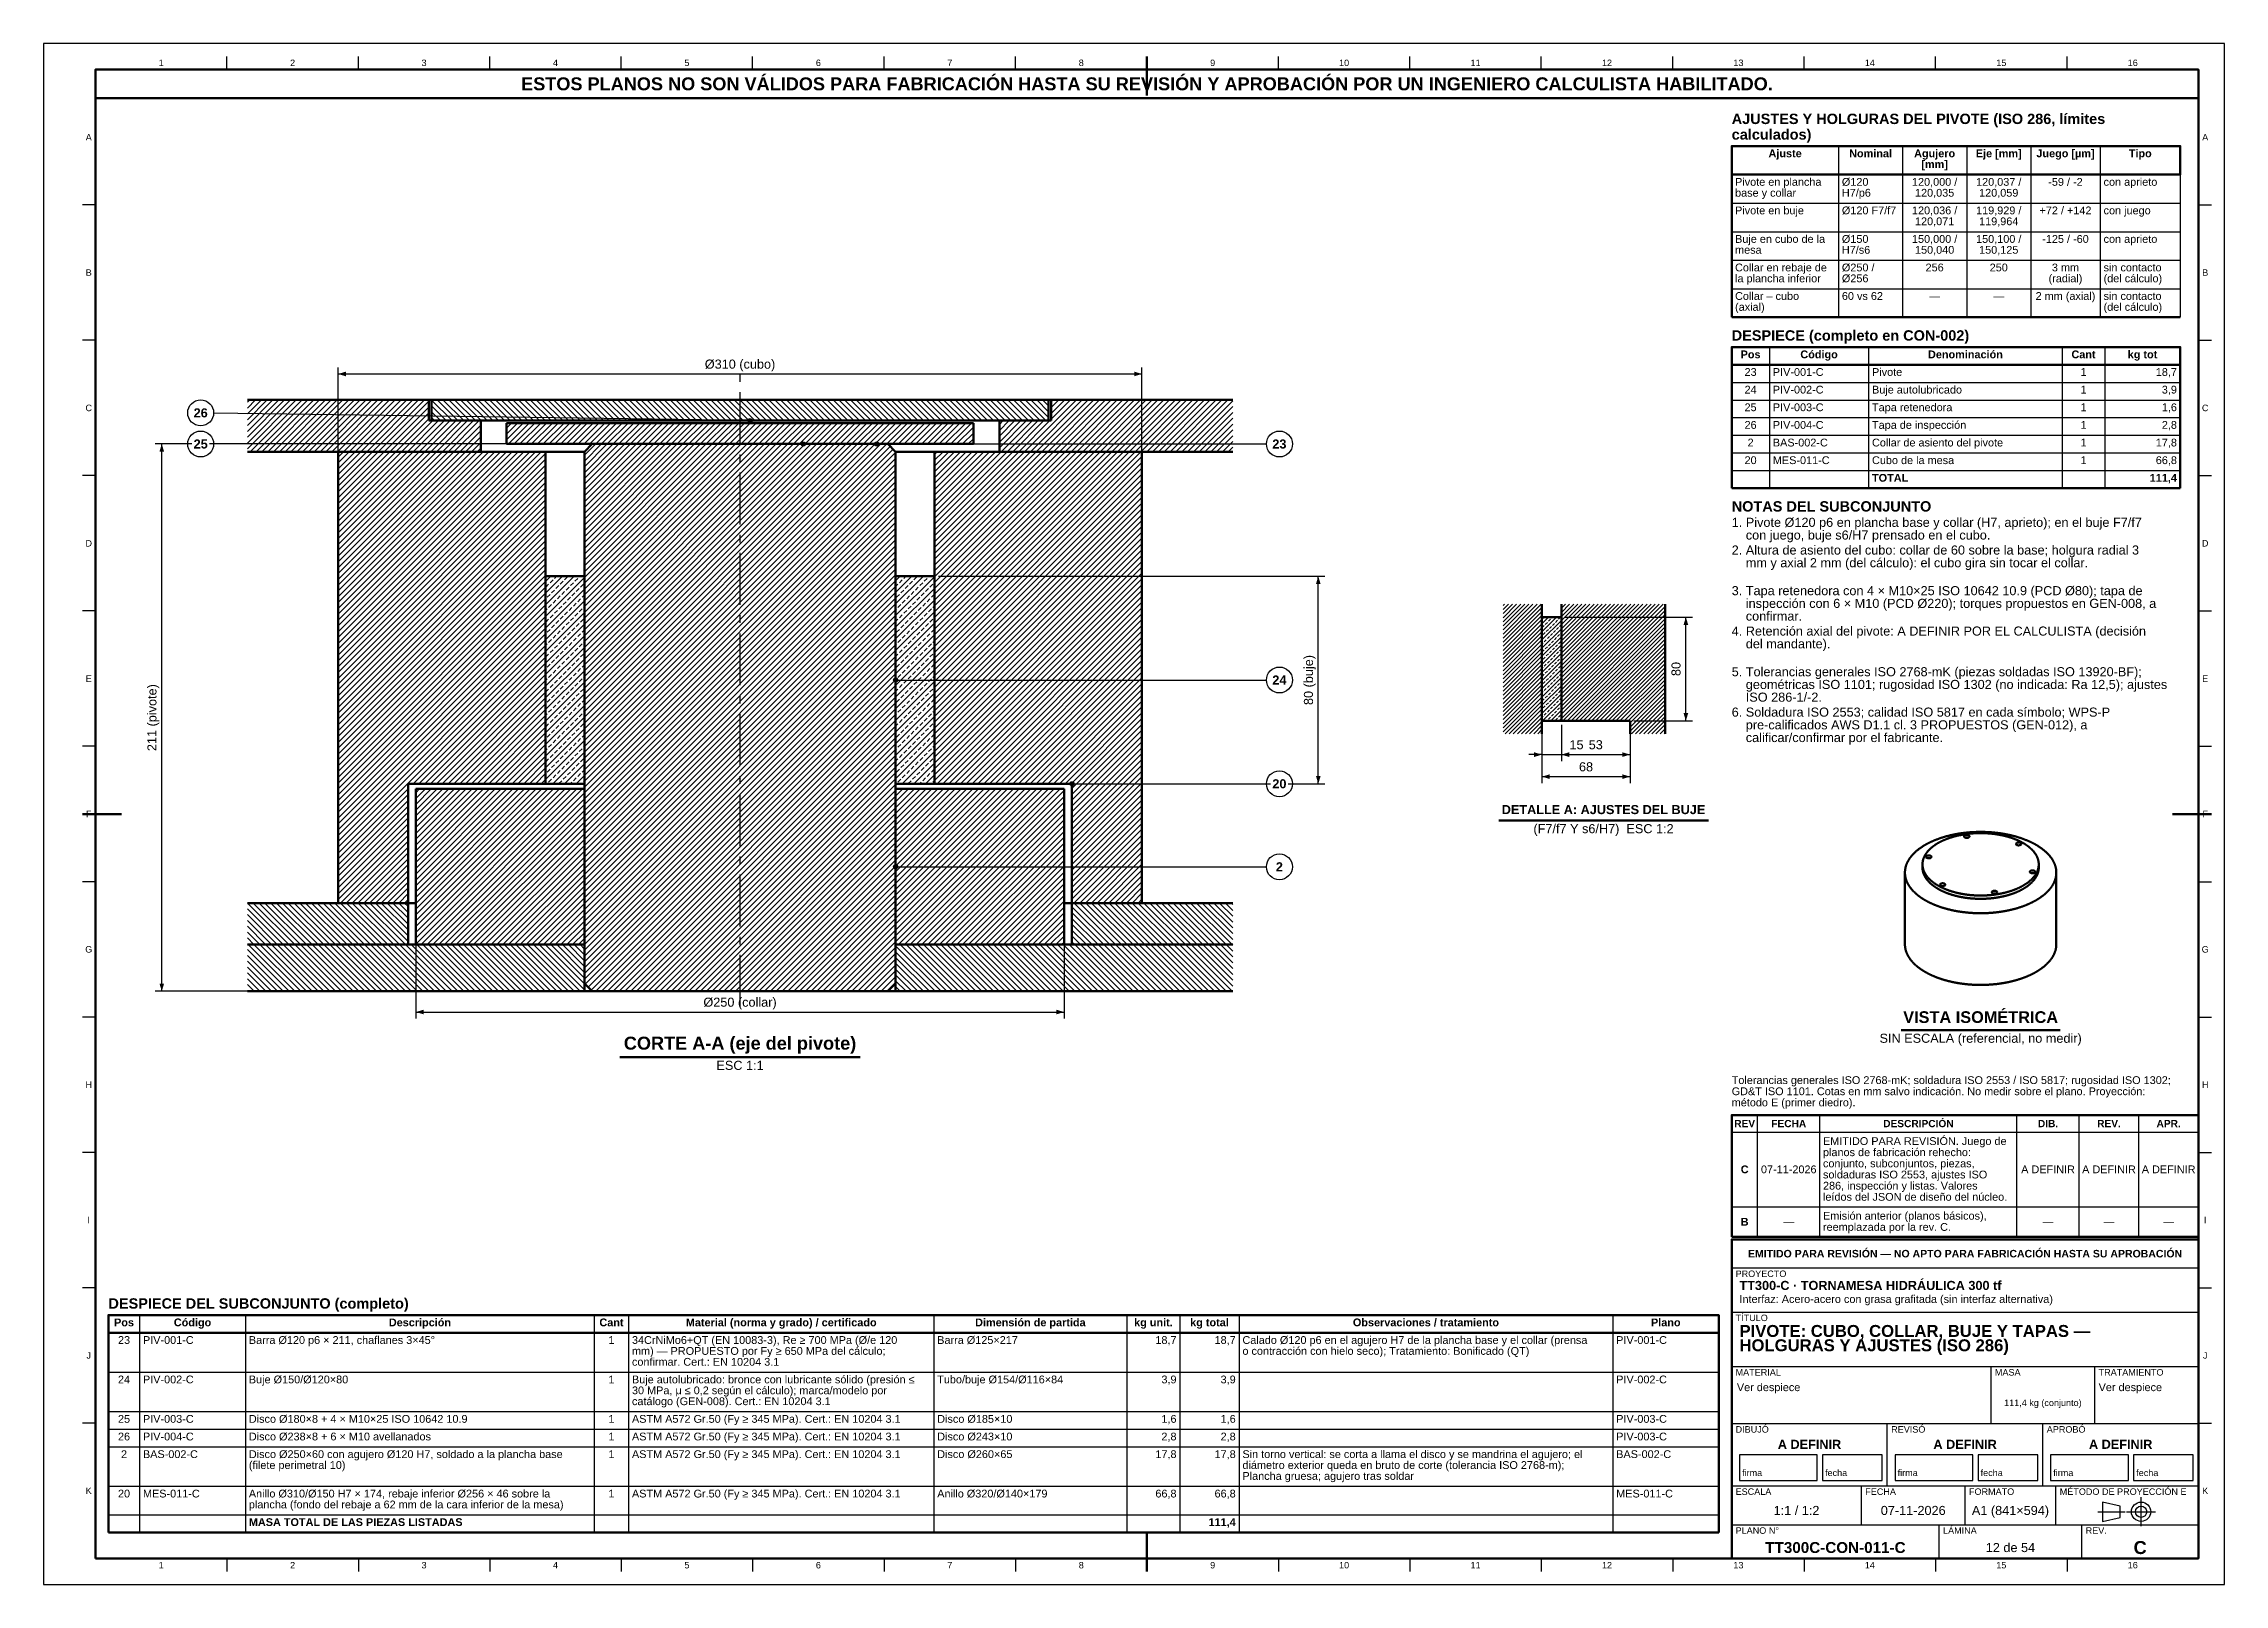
# Model space of a CAD drawing. Header units: millimetres. Extents: x 0 to 841, y 0 to 594.
import ezdxf
from ezdxf.enums import TextEntityAlignment as Align

# ---------------------------------------------------------------- set-up
doc = ezdxf.new("R2010")
doc.units = ezdxf.units.MM
doc.linetypes.add('EJE', pattern=[31, 20, -4, 3, -4])
for name, color, linetype, lineweight in [('ACH', 7, 'CONTINUOUS', 13), ('COTA', 7, 'CONTINUOUS', 25), ('EJE', 7, 'EJE', 25), ('FINA', 7, 'CONTINUOUS', 25), ('MARCO', 7, 'CONTINUOUS', 70), ('TXT', 7, 'CONTINUOUS', 25), ('VIS', 7, 'CONTINUOUS', 50)]:
    doc.layers.add(name, color=color, linetype=linetype, lineweight=lineweight)
doc.styles.add('STD', font='LiberationSans-Regular.ttf')
doc.styles.add('STDB', font='LiberationSans-Bold.ttf')

msp = doc.modelspace()

# ---------------------------------------------------------------- texts
at = {"layer": 'TXT'}
for s, height, style, p in [('1', 2.5, 'STD', (45.34, 586.6)), ('2', 2.5, 'STD', (96.03, 586.6)), ('3', 2.5, 'STD', (146.72, 586.6)), ('ESTOS PLANOS NO SON VÁLIDOS PARA FABRICACIÓN HASTA SU REVISIÓN Y APROBACIÓN POR UN INGENIERO CALCULISTA HABILITADO.', 5, 'STDB', (425.5, 578.5)), ('4', 2.5, 'STD', (197.41, 586.6)), ('5', 2.5, 'STD', (248.09, 586.6)), ('6', 2.5, 'STD', (298.78, 586.6)), ('7', 2.5, 'STD', (349.47, 586.6)), ('8', 2.5, 'STD', (400.16, 586.6)), ('9', 2.5, 'STD', (450.84, 586.6)), ('10', 2.5, 'STD', (501.53, 586.6)), ('11', 2.5, 'STD', (552.22, 586.6)), ('12', 2.5, 'STD', (602.91, 586.6)), ('13', 2.5, 'STD', (653.59, 586.6)), ('14', 2.5, 'STD', (704.28, 586.6)), ('15', 2.5, 'STD', (754.97, 586.6)), ('16', 2.5, 'STD', (805.66, 586.6)), ('A', 2.5, 'STD', (17.4, 557.91)), ('A', 2.5, 'STD', (833.6, 557.91)), ('Ajuste', 3, 'STDB', (671.6, 551.7)), ('Nominal', 3, 'STDB', (704.55, 551.7)), ('Agujero', 3, 'STDB', (729.26, 551.7)), ('[mm]', 3, 'STDB', (729.26, 547.5)), ('Eje [mm]', 3, 'STDB', (753.98, 551.7)), ('Juego [µm]', 3, 'STDB', (779.72, 551.7)), ('Tipo', 3, 'STDB', (808.55, 551.7)), ('120,000 /', 3, 'STD', (729.26, 540.7)), ('120,037 /', 3, 'STD', (753.98, 540.7)), ('-59 / -2', 3, 'STD', (779.72, 540.7)), ('120,036 /', 3, 'STD', (729.26, 529.7)), ('120,035', 3, 'STD', (729.26, 536.5)), ('119,929 /', 3, 'STD', (753.98, 529.7)), ('120,059', 3, 'STD', (753.98, 536.5)), ('+72 / +142', 3, 'STD', (779.72, 529.7)), ('120,071', 3, 'STD', (729.26, 525.5)), ('119,964', 3, 'STD', (753.98, 525.5)), ('150,000 /', 3, 'STD', (729.26, 518.7)), ('150,040', 3, 'STD', (729.26, 514.5)), ('150,100 /', 3, 'STD', (753.98, 518.7)), ('150,125', 3, 'STD', (753.98, 514.5)), ('-125 / -60', 3, 'STD', (779.72, 518.7)), ('B', 2.5, 'STD', (17.4, 505.73)), ('256', 3, 'STD', (729.26, 507.7)), ('250', 3, 'STD', (753.98, 507.7)), ('(radial)', 3, 'STD', (779.72, 503.5)), ('3 mm', 3, 'STD', (779.72, 507.7)), ('B', 2.5, 'STD', (833.6, 505.73)), ('—', 3, 'STD', (729.26, 496.7)), ('—', 3, 'STD', (753.98, 496.7)), ('2 mm (axial)', 3, 'STD', (779.72, 496.7)), ('Pos', 3, 'STDB', (658.28, 474.2)), ('Código', 3, 'STDB', (684.69, 474.2)), ('Denominación', 3, 'STDB', (741.14, 474.2)), ('Cant', 3, 'STDB', (786.67, 474.2)), ('kg tot', 3, 'STDB', (809.43, 474.2)), ('23', 3, 'STD', (658.28, 467.4)), ('1', 3, 'STD', (786.67, 467.4)), ('C', 2.5, 'STD', (17.4, 453.55)), ('24', 3, 'STD', (658.28, 460.6)), ('25', 3, 'STD', (658.28, 453.8)), ('1', 3, 'STD', (786.67, 460.6)), ('1', 3, 'STD', (786.67, 453.8)), ('C', 2.5, 'STD', (833.6, 453.55)), ('26', 3.5, 'STDB', (60.57, 451.65)), ('26', 3, 'STD', (658.28, 447)), ('1', 3, 'STD', (786.67, 447)), ('25', 3.5, 'STDB', (60.57, 439.65)), ('23', 3.5, 'STDB', (476.57, 439.65)), ('2', 3, 'STD', (658.28, 440.2)), ('1', 3, 'STD', (786.67, 440.2)), ('20', 3, 'STD', (658.28, 433.4)), ('1', 3, 'STD', (786.67, 433.4)), ('D', 2.5, 'STD', (17.4, 401.36)), ('D', 2.5, 'STD', (833.6, 401.36)), ('E', 2.5, 'STD', (17.4, 349.18)), ('24', 3.5, 'STDB', (476.57, 348.65)), ('E', 2.5, 'STD', (833.6, 349.18)), ('20', 3.5, 'STDB', (476.57, 308.65)), ('F', 2.5, 'STD', (17.4, 297)), ('F', 2.5, 'STD', (833.6, 297)), ('2', 3.5, 'STDB', (476.57, 276.65)), ('G', 2.5, 'STD', (17.4, 244.82)), ('G', 2.5, 'STD', (833.6, 244.82)), ('H', 2.5, 'STD', (17.4, 192.64)), ('H', 2.5, 'STD', (833.6, 192.64)), ('REV', 2.8, 'STDB', (656, 177.65)), ('FECHA', 2.8, 'STDB', (673, 177.65)), ('DESCRIPCIÓN', 2.8, 'STDB', (723, 177.65)), ('DIB.', 2.8, 'STDB', (773, 177.65)), ('REV.', 2.8, 'STDB', (796.5, 177.65)), ('APR.', 2.8, 'STDB', (819.5, 177.65)), ('C', 3, 'STDB', (656, 160)), ('07-11-2026', 3, 'STD', (673, 160)), ('A DEFINIR', 3, 'STD', (773, 160)), ('A DEFINIR', 3, 'STD', (796.5, 160)), ('A DEFINIR', 3, 'STD', (819.5, 160)), ('I', 2.5, 'STD', (17.4, 140.45)), ('B', 3, 'STDB', (656, 139.8)), ('—', 3, 'STD', (673, 139.8)), ('—', 3, 'STD', (773, 139.8)), ('—', 3, 'STD', (796.5, 139.8)), ('—', 3, 'STD', (819.5, 139.8)), ('I', 2.5, 'STD', (833.6, 140.45)), ('EMITIDO PARA REVISIÓN — NO APTO PARA FABRICACIÓN HASTA SU APROBACIÓN', 2.9, 'STDB', (741, 127.5)), ('Pos', 3, 'STDB', (31.01, 101)), ('Código', 3, 'STDB', (57.43, 101)), ('Descripción', 3, 'STDB', (145.12, 101)), ('Cant', 3, 'STDB', (218.99, 101)), ('Material (norma y grado) / certificado', 3, 'STDB', (284.45, 101)), ('Dimensión de partida', 3, 'STDB', (380.54, 101)), ('kg unit.', 3, 'STDB', (427.99, 101)), ('kg total', 3, 'STDB', (449.61, 101)), ('Observaciones / tratamiento', 3, 'STDB', (533.09, 101)), ('Plano', 3, 'STDB', (625.58, 101)), ('23', 3, 'STD', (31.01, 94.2)), ('1', 3, 'STD', (218.99, 94.2)), ('J', 2.5, 'STD', (17.4, 88.27)), ('J', 2.5, 'STD', (833.6, 88.27)), ('24', 3, 'STD', (31.01, 79)), ('1', 3, 'STD', (218.99, 79)), ('111,4 kg (conjunto)', 2.5, 'STD', (771, 70)), ('25', 3, 'STD', (31.01, 63.8)), ('1', 3, 'STD', (218.99, 63.8)), ('26', 3, 'STD', (31.01, 57)), ('2', 3, 'STD', (31.01, 50.2)), ('1', 3, 'STD', (218.99, 57)), ('1', 3, 'STD', (218.99, 50.2)), ('A DEFINIR', 3.5, 'STDB', (681, 54)), ('A DEFINIR', 3.5, 'STDB', (741, 54)), ('A DEFINIR', 3.5, 'STDB', (801, 54)), ('K', 2.5, 'STD', (17.4, 36.09)), ('20', 3, 'STD', (31.01, 35)), ('1', 3, 'STD', (218.99, 35)), ('K', 2.5, 'STD', (833.6, 36.09)), ('1:1 / 1:2', 3.5, 'STD', (676, 28.5)), ('07-11-2026', 3.5, 'STD', (721, 28.5)), ('A1 (841×594)', 3.5, 'STD', (758.5, 28.5)), ('1', 2.5, 'STD', (45.34, 7.4)), ('2', 2.5, 'STD', (96.03, 7.4)), ('3', 2.5, 'STD', (146.72, 7.4)), ('4', 2.5, 'STD', (197.41, 7.4)), ('5', 2.5, 'STD', (248.09, 7.4)), ('6', 2.5, 'STD', (298.78, 7.4)), ('7', 2.5, 'STD', (349.47, 7.4)), ('8', 2.5, 'STD', (400.16, 7.4)), ('9', 2.5, 'STD', (450.84, 7.4)), ('10', 2.5, 'STD', (501.53, 7.4)), ('11', 2.5, 'STD', (552.22, 7.4)), ('12', 2.5, 'STD', (602.91, 7.4)), ('13', 2.5, 'STD', (653.59, 7.4)), ('TT300C-CON-011-C', 4.2, 'STDB', (691, 14.2)), ('14', 2.5, 'STD', (704.28, 7.4)), ('12 de 54', 3.5, 'STD', (758.5, 14.2)), ('15', 2.5, 'STD', (754.97, 7.4)), ('16', 2.5, 'STD', (805.66, 7.4)), ('C', 5, 'STDB', (808.5, 14.2))]:
    msp.add_text(s, height=height, dxfattribs=dict(at, style=style)).set_placement(p, align=Align.MIDDLE_CENTER)
for s, height, style, p in [('AJUSTES Y HOLGURAS DEL PIVOTE (ISO 286, límites', 4, 'STDB', (651, 567)), ('calculados)', 4, 'STDB', (651, 561)), ('DESPIECE (completo en CON-002)', 4, 'STDB', (651, 483.5)), ('NOTAS DEL SUBCONJUNTO', 4, 'STDB', (651, 417.6)), ('1. Pivote Ø120 p6 en plancha base y collar (H7, aprieto); en el buje F7/f7', 3.5, 'STD', (651, 411.2)), ('    con juego, buje s6/H7 prensado en el cubo.', 3.5, 'STD', (651, 406.3)), ('2. Altura de asiento del cubo: collar de 60 sobre la base; holgura radial 3', 3.5, 'STD', (651, 400.52)), ('    mm y axial 2 mm (del cálculo): el cubo gira sin tocar el collar.', 3.5, 'STD', (651, 395.62)), ('3. Tapa retenedora con 4 × M10×25 ISO 10642 10.9 (PCD Ø80); tapa de', 3.5, 'STD', (651, 384.85)), ('    inspección con 6 × M10 (PCD Ø220); torques propuestos en GEN-008, a', 3.5, 'STD', (651, 379.95)), ('    confirmar.', 3.5, 'STD', (651, 375.05)), ('4. Retención axial del pivote: A DEFINIR POR EL CALCULISTA (decisión', 3.5, 'STD', (651, 369.28)), ('    del mandante).', 3.5, 'STD', (651, 364.38)), ('5. Tolerancias generales ISO 2768-mK (piezas soldadas ISO 13920-BF);', 3.5, 'STD', (651, 353.6)), ('    geométricas ISO 1101; rugosidad ISO 1302 (no indicada: Ra 12,5); ajustes', 3.5, 'STD', (651, 348.7)), ('6. Soldadura ISO 2553; calidad ISO 5817 en cada símbolo; WPS-P', 3.5, 'STD', (651, 338.03)), ('    ISO 286-1/-2.', 3.5, 'STD', (651, 343.8)), ('    calificar/confirmar por el fabricante.', 3.5, 'STD', (651, 328.23)), ('    pre-calificados AWS D1.1 cl. 3 PROPUESTOS (GEN-012), a', 3.5, 'STD', (651, 333.13)), ('planos de fabricación rehecho:', 3, 'STD', (686.2, 168.1)), ('EMITIDO PARA REVISIÓN. Juego de', 3, 'STD', (686.2, 172.4)), ('conjunto, subconjuntos, piezas,', 3, 'STD', (686.2, 163.8)), ('soldaduras ISO 2553, ajustes ISO', 3, 'STD', (686.2, 159.5)), ('286, inspección y listas. Valores', 3, 'STD', (686.2, 155.2)), ('leídos del JSON de diseño del núcleo.', 3, 'STD', (686.2, 150.9)), ('Emisión anterior (planos básicos),', 3, 'STD', (686.2, 143.6)), ('reemplazada por la rev. C.', 3, 'STD', (686.2, 139.3)), ('PROYECTO', 2.5, 'STD', (652.5, 121)), ('TT300-C · TORNAMESA HIDRÁULICA 300 tf', 3.5, 'STDB', (654, 117)), ('DESPIECE DEL SUBCONJUNTO (completo)', 4, 'STDB', (25, 110.3)), ('Interfaz: Acero-acero con grasa grafitada (sin interfaz alternativa)', 3, 'STD', (654, 111.5)), ('TÍTULO', 2.5, 'STD', (652.5, 104)), ('PIVOTE: CUBO, COLLAR, BUJE Y TAPAS —', 4.6, 'STDB', (654, 100)), ('HOLGURAS Y AJUSTES (ISO 286)', 4.6, 'STDB', (654, 94.48)), ('MATERIAL', 2.5, 'STD', (652.5, 83)), ('Ver despiece', 3, 'STD', (653, 77.5)), ('MASA', 2.5, 'STD', (752.5, 83)), ('Ver despiece', 3, 'STD', (792.5, 77.5)), ('TRATAMIENTO', 2.5, 'STD', (792.5, 83)), ('DIBUJÓ', 2.5, 'STD', (652.5, 61)), ('REVISÓ', 2.5, 'STD', (712.5, 61)), ('APROBÓ', 2.5, 'STD', (772.5, 61)), ('ESCALA', 2.5, 'STD', (652.5, 37)), ('FECHA', 2.5, 'STD', (702.5, 37)), ('FORMATO', 2.5, 'STD', (742.5, 37)), ('MÉTODO DE PROYECCIÓN E', 2.5, 'STD', (777.5, 37)), ('PLANO N°', 2.5, 'STD', (652.5, 22)), ('LÁMINA', 2.5, 'STD', (732.5, 22)), ('REV.', 2.5, 'STD', (787.5, 22))]:
    msp.add_text(s, height=height, dxfattribs=dict(at, style=style)).set_placement(p, align=Align.TOP_LEFT)
for s, style, p in [('Pivote en plancha', 'STD', (652.3, 540.7)), ('Ø120', 'STD', (693.49, 540.7)), ('con aprieto', 'STD', (794.41, 540.7)), ('base y collar', 'STD', (652.3, 536.5)), ('Pivote en buje', 'STD', (652.3, 529.7)), ('Ø120 F7/f7', 'STD', (693.49, 529.7)), ('H7/p6', 'STD', (693.49, 536.5)), ('con juego', 'STD', (794.41, 529.7)), ('mesa', 'STD', (652.3, 514.5)), ('Buje en cubo de la', 'STD', (652.3, 518.7)), ('Ø150', 'STD', (693.49, 518.7)), ('H7/s6', 'STD', (693.49, 514.5)), ('con aprieto', 'STD', (794.41, 518.7)), ('Collar en rebaje de', 'STD', (652.3, 507.7)), ('la plancha inferior', 'STD', (652.3, 503.5)), ('Ø250 /', 'STD', (693.49, 507.7)), ('Ø256', 'STD', (693.49, 503.5)), ('sin contacto', 'STD', (794.41, 507.7)), ('(del cálculo)', 'STD', (794.41, 503.5)), ('Collar – cubo', 'STD', (652.3, 496.7)), ('60 vs 62', 'STD', (693.49, 496.7)), ('sin contacto', 'STD', (794.41, 496.7)), ('(axial)', 'STD', (652.3, 492.5)), ('(del cálculo)', 'STD', (794.41, 492.5)), ('PIV-001-C', 'STD', (666.87, 467.4)), ('Pivote', 'STD', (705.11, 467.4)), ('PIV-002-C', 'STD', (666.87, 460.6)), ('PIV-003-C', 'STD', (666.87, 453.8)), ('Tapa retenedora', 'STD', (705.11, 453.8)), ('Buje autolubricado', 'STD', (705.11, 460.6)), ('PIV-004-C', 'STD', (666.87, 447)), ('Tapa de inspección', 'STD', (705.11, 447)), ('BAS-002-C', 'STD', (666.87, 440.2)), ('Collar de asiento del pivote', 'STD', (705.11, 440.2)), ('MES-011-C', 'STD', (666.87, 433.4)), ('Cubo de la mesa', 'STD', (705.11, 433.4)), ('TOTAL', 'STDB', (705.11, 426.6)), ('PIV-001-C', 'STD', (38.31, 94.2)), ('Barra Ø120 p6 × 211, chaflanes 3×45°', 'STD', (79.15, 94.2)), ('34CrNiMo6+QT (EN 10083-3), Re ≥ 700 MPa (Ø/e 120', 'STD', (226.89, 94.2)), ('Barra Ø125×217', 'STD', (344.61, 94.2)), ('Calado Ø120 p6 en el agujero H7 de la plancha base y el collar (prensa', 'STD', (462.32, 94.2)), ('PIV-001-C', 'STD', (606.46, 94.2)), ('confirmar. Cert.: EN 10204 3.1', 'STD', (226.89, 85.8)), ('mm) — PROPUESTO por Fy ≥ 650 MPa del cálculo;', 'STD', (226.89, 90)), ('o contracción con hielo seco); Tratamiento: Bonificado (QT)', 'STD', (462.32, 90)), ('PIV-002-C', 'STD', (38.31, 79)), ('Buje Ø150/Ø120×80', 'STD', (79.15, 79)), ('30 MPa, μ ≤ 0,2 según el cálculo); marca/modelo por', 'STD', (226.89, 74.8)), ('Buje autolubricado: bronce con lubricante sólido (presión ≤', 'STD', (226.89, 79)), ('Tubo/buje Ø154/Ø116×84', 'STD', (344.61, 79)), ('PIV-002-C', 'STD', (606.46, 79)), ('catálogo (GEN-008). Cert.: EN 10204 3.1', 'STD', (226.89, 70.6)), ('PIV-003-C', 'STD', (38.31, 63.8)), ('Disco Ø180×8 + 4 × M10×25 ISO 10642 10.9', 'STD', (79.15, 63.8)), ('ASTM A572 Gr.50 (Fy ≥ 345 MPa). Cert.: EN 10204 3.1', 'STD', (226.89, 63.8)), ('Disco Ø185×10', 'STD', (344.61, 63.8)), ('PIV-003-C', 'STD', (606.46, 63.8)), ('PIV-004-C', 'STD', (38.31, 57)), ('BAS-002-C', 'STD', (38.31, 50.2)), ('Disco Ø238×8 + 6 × M10 avellanados', 'STD', (79.15, 57)), ('Disco Ø250×60 con agujero Ø120 H7, soldado a la plancha base', 'STD', (79.15, 50.2)), ('ASTM A572 Gr.50 (Fy ≥ 345 MPa). Cert.: EN 10204 3.1', 'STD', (226.89, 57)), ('ASTM A572 Gr.50 (Fy ≥ 345 MPa). Cert.: EN 10204 3.1', 'STD', (226.89, 50.2)), ('Disco Ø243×10', 'STD', (344.61, 57)), ('Disco Ø260×65', 'STD', (344.61, 50.2)), ('Sin torno vertical: se corta a llama el disco y se mandrina el agujero; el', 'STD', (462.32, 50.2)), ('PIV-003-C', 'STD', (606.46, 57)), ('BAS-002-C', 'STD', (606.46, 50.2)), ('(filete perimetral 10)', 'STD', (79.15, 46)), ('diámetro exterior queda en bruto de corte (tolerancia ISO 2768-m);', 'STD', (462.32, 46)), ('Plancha gruesa; agujero tras soldar', 'STD', (462.32, 41.8)), ('MES-011-C', 'STD', (38.31, 35)), ('Anillo Ø310/Ø150 H7 × 174, rebaje inferior Ø256 × 46 sobre la', 'STD', (79.15, 35)), ('ASTM A572 Gr.50 (Fy ≥ 345 MPa). Cert.: EN 10204 3.1', 'STD', (226.89, 35)), ('Anillo Ø320/Ø140×179', 'STD', (344.61, 35)), ('MES-011-C', 'STD', (606.46, 35)), ('plancha (fondo del rebaje a 62 mm de la cara inferior de la mesa)', 'STD', (79.15, 30.8)), ('MASA TOTAL DE LAS PIEZAS LISTADAS', 'STDB', (79.15, 24))]:
    msp.add_text(s, height=3, dxfattribs=dict(at, style=style)).set_placement(p, align=Align.MIDDLE_LEFT)
for s, height, style, p in [('Ø310 (cubo)', 3.5, 'STD', (268.57, 467.65)), ('15', 3.5, 'STD', (591.15, 320.9)), ('53', 3.5, 'STD', (598.57, 320.9)), ('68', 3.5, 'STD', (594.82, 312.4)), ('DETALLE A: AJUSTES DEL BUJE', 3.5, 'STDB', (601.57, 295.9)), ('Ø250 (collar)', 3.5, 'STD', (268.57, 221.65)), ('VISTA ISOMÉTRICA', 4.5, 'STDB', (747, 215.1)), ('CORTE A-A (eje del pivote)', 5, 'STDB', (268.57, 204.65))]:
    msp.add_text(s, height=height, dxfattribs=dict(at, style=style)).set_placement(p, align=Align.BOTTOM_CENTER)
for s, style, p in [('18,7', 'STD', (822.7, 467.4)), ('3,9', 'STD', (822.7, 460.6)), ('1,6', 'STD', (822.7, 453.8)), ('2,8', 'STD', (822.7, 447)), ('17,8', 'STD', (822.7, 440.2)), ('66,8', 'STD', (822.7, 433.4)), ('111,4', 'STDB', (822.7, 426.6)), ('18,7', 'STD', (436.9, 94.2)), ('18,7', 'STD', (459.72, 94.2)), ('3,9', 'STD', (436.9, 79)), ('3,9', 'STD', (459.72, 79)), ('1,6', 'STD', (436.9, 63.8)), ('1,6', 'STD', (459.72, 63.8)), ('17,8', 'STD', (436.9, 50.2)), ('2,8', 'STD', (436.9, 57)), ('17,8', 'STD', (459.72, 50.2)), ('2,8', 'STD', (459.72, 57)), ('66,8', 'STD', (436.9, 35)), ('66,8', 'STD', (459.72, 35)), ('111,4', 'STDB', (459.72, 24))]:
    msp.add_text(s, height=3, dxfattribs=dict(at, style=style)).set_placement(p, align=Align.MIDDLE_RIGHT)
at = {"layer": 'TXT', "style": 'STD'}
for s, p in [('80 (buje)', (490.57, 348.65)), ('80', (632.32, 352.9)), ('211 (pivote)', (44.57, 334.15))]:
    msp.add_text(s, height=3.5, rotation=90, dxfattribs=at).set_placement(p, align=Align.BOTTOM_CENTER)
for s, p in [('(F7/f7 Y s6/H7)  ESC 1:2', (601.57, 293.1)), ('SIN ESCALA (referencial, no medir)', (747, 212.3)), ('ESC 1:1', (268.57, 201.85))]:
    msp.add_text(s, height=3.5, dxfattribs=at).set_placement(p, align=Align.TOP_CENTER)
for s, height, p in [('Tolerancias generales ISO 2768-mK; soldadura ISO 2553 / ISO 5817; rugosidad ISO 1302;', 3, (651, 192)), ('GD&T ISO 1101. Cotas en mm salvo indicación. No medir sobre el plano. Proyección:', 3, (651, 187.7)), ('método E (primer diedro).', 3, (651, 183.4)), ('firma', 2.5, (655, 41)), ('fecha', 2.5, (687, 41)), ('firma', 2.5, (715, 41)), ('fecha', 2.5, (747, 41)), ('firma', 2.5, (775, 41)), ('fecha', 2.5, (807, 41))]:
    msp.add_text(s, height=height, dxfattribs=at).set_placement(p, align=Align.BOTTOM_LEFT)

# ---------------------------------------------------------------- hatches: boundary and pattern name
at = {"layer": 'ACH'}
h = msp.add_hatch(dxfattribs=at)
h.set_pattern_fill('ANSI31', scale=0.5)
h.paths.add_polyline_path([(148.57, 456.65), (148.57, 448.65), (168.57, 448.65), (168.57, 436.65), (78.57, 436.65), (78.57, 456.65)])
h = msp.add_hatch(dxfattribs=at)
h.set_pattern_fill('ANSI31', scale=0.5, angle=90)
h.paths.add_polyline_path([(387.57, 448.65), (149.57, 448.65), (149.57, 456.65), (387.57, 456.65)])
h = msp.add_hatch(dxfattribs=at)
h.set_pattern_fill('ANSI31', scale=0.5)
h.paths.add_polyline_path([(368.57, 436.65), (368.57, 448.65), (388.57, 448.65), (388.57, 456.65), (458.57, 456.65), (458.57, 436.65)])
h = msp.add_hatch(dxfattribs=at)
h.set_pattern_fill('ANSI31', scale=0.5)
h.paths.add_polyline_path([(358.57, 439.65), (178.57, 439.65), (178.57, 447.65), (358.57, 447.65)])
h = msp.add_hatch(color=7, dxfattribs=at)
h.dxf.hatch_style = 1
h.paths.add_polyline_path([(273.26, 448.65), (273.02, 449.22), (272.46, 449.45), (271.89, 449.22), (271.66, 448.65), (271.89, 448.08), (272.46, 447.85), (273.02, 448.08)])
h = msp.add_hatch(dxfattribs=at)
h.set_pattern_fill('ANSI31', scale=0.5)
h.paths.add_polyline_path([(328.57, 231.65), (325.57, 228.65), (211.57, 228.65), (208.57, 231.65), (208.57, 436.65), (211.57, 439.65), (325.57, 439.65), (328.57, 436.65)])
h = msp.add_hatch(color=7, dxfattribs=at)
h.dxf.hatch_style = 1
h.paths.add_polyline_path([(293.76, 439.65), (293.53, 440.22), (292.96, 440.45), (292.4, 440.22), (292.16, 439.65), (292.4, 439.08), (292.96, 438.85), (293.53, 439.08)])
h = msp.add_hatch(color=7, dxfattribs=at)
h.dxf.hatch_style = 1
h.paths.add_polyline_path([(322.03, 439.65), (321.79, 440.22), (321.23, 440.45), (320.66, 440.22), (320.43, 439.65), (320.66, 439.08), (321.23, 438.85), (321.79, 439.08)])
h = msp.add_hatch(dxfattribs=at)
h.set_pattern_fill('ANSI31', scale=0.5)
h.paths.add_polyline_path([(113.57, 436.65), (193.57, 436.65), (193.57, 308.65), (140.57, 308.65), (140.57, 262.65), (113.57, 262.65)])
h = msp.add_hatch(dxfattribs=at)
h.set_pattern_fill('ANSI31', scale=0.5)
h.paths.add_polyline_path([(423.57, 262.65), (396.57, 262.65), (396.57, 308.65), (343.57, 308.65), (343.57, 436.65), (423.57, 436.65)])
h = msp.add_hatch(dxfattribs=at)
h.set_pattern_fill('ANSI33', scale=0.5)
h.paths.add_polyline_path([(193.57, 388.65), (208.57, 388.65), (208.57, 308.65), (193.57, 308.65)])
h = msp.add_hatch(dxfattribs=at)
h.set_pattern_fill('ANSI33', scale=0.5)
h.paths.add_polyline_path([(343.57, 308.65), (328.57, 308.65), (328.57, 388.65), (343.57, 388.65)])
h = msp.add_hatch(dxfattribs=at)
h.set_pattern_fill('ANSI31', scale=0.35)
h.paths.add_polyline_path([(577.82, 327.9), (562.82, 327.9), (562.82, 377.9), (577.82, 377.9)])
h = msp.add_hatch(dxfattribs=at)
h.set_pattern_fill('ANSI33', scale=0.35)
h.paths.add_polyline_path([(585.32, 332.9), (577.82, 332.9), (577.82, 372.9), (585.32, 372.9)])
h = msp.add_hatch(dxfattribs=at)
h.set_pattern_fill('ANSI31', scale=0.35)
h.paths.add_polyline_path([(625.32, 327.9), (611.82, 327.9), (611.82, 332.9), (585.32, 332.9), (585.32, 377.9), (625.32, 377.9)])
h = msp.add_hatch(color=7, dxfattribs=at)
h.dxf.hatch_style = 1
h.paths.add_polyline_path([(329.37, 348.65), (329.13, 349.22), (328.57, 349.45), (328, 349.22), (327.77, 348.65), (328, 348.08), (328.57, 347.85), (329.13, 348.08)])
h = msp.add_hatch(dxfattribs=at)
h.set_pattern_fill('ANSI31', scale=0.5)
h.paths.add_polyline_path([(143.57, 306.65), (208.57, 306.65), (208.57, 246.65), (143.57, 246.65)])
h = msp.add_hatch(dxfattribs=at)
h.set_pattern_fill('ANSI31', scale=0.5)
h.paths.add_polyline_path([(393.57, 246.65), (328.57, 246.65), (328.57, 306.65), (393.57, 306.65)])
h = msp.add_hatch(color=7, dxfattribs=at)
h.dxf.hatch_style = 1
h.paths.add_polyline_path([(397.37, 308.65), (397.13, 309.22), (396.57, 309.45), (396, 309.22), (395.77, 308.65), (396, 308.08), (396.57, 307.85), (397.13, 308.08)])
h = msp.add_hatch(color=7, dxfattribs=at)
h.dxf.hatch_style = 1
h.paths.add_polyline_path([(329.37, 276.65), (329.13, 277.22), (328.57, 277.45), (328, 277.22), (327.77, 276.65), (328, 276.08), (328.57, 275.85), (329.13, 276.08)])
h = msp.add_hatch(dxfattribs=at)
h.set_pattern_fill('ANSI31', scale=0.5, angle=90)
h.paths.add_polyline_path([(140.57, 262.65), (140.57, 246.65), (78.57, 246.65), (78.57, 262.65)])
h = msp.add_hatch(dxfattribs=at)
h.set_pattern_fill('ANSI31', scale=0.5, angle=90)
h.paths.add_polyline_path([(396.57, 246.65), (396.57, 262.65), (458.57, 262.65), (458.57, 246.65)])
h = msp.add_hatch(dxfattribs=at)
h.set_pattern_fill('ANSI31', scale=0.5, angle=90)
h.paths.add_polyline_path([(78.57, 228.65), (78.57, 246.65), (208.57, 246.65), (208.57, 228.65)])
h = msp.add_hatch(dxfattribs=at)
h.set_pattern_fill('ANSI31', scale=0.5, angle=90)
h.paths.add_polyline_path([(328.57, 228.65), (328.57, 246.65), (458.57, 246.65), (458.57, 228.65)])

# ---------------------------------------------------------------- linework, layer by layer
at = {"layer": 'COTA'}
for p, q in [((113.57, 304.15), (113.57, 469.15)), ((113.57, 466.65), (423.57, 466.65)), ((423.57, 304.15), (423.57, 469.15)), ((272.46, 448.65), (65.57, 451.58)), ((57.14, 439.65), (43.07, 439.65)), ((45.57, 228.65), (45.57, 439.65)), ((210.07, 439.65), (64, 439.65)), ((292.96, 439.65), (65.57, 439.65)), ((321.23, 439.65), (471.57, 439.65)), ((345.07, 388.65), (494.07, 388.65)), ((491.57, 308.65), (491.57, 388.65)), ((586.82, 372.9), (635.82, 372.9)), ((633.32, 332.9), (633.32, 372.9)), ((328.57, 348.65), (471.57, 348.65)), ((577.82, 331.4), (577.82, 317.4)), ((577.82, 331.4), (577.82, 308.9)), ((585.32, 331.4), (585.32, 317.4)), ((585.32, 331.4), (585.32, 317.4)), ((611.82, 331.4), (611.82, 317.4)), ((611.82, 331.4), (611.82, 308.9)), ((613.32, 332.9), (635.82, 332.9)), ((577.82, 319.9), (572.82, 319.9)), ((577.82, 319.9), (585.32, 319.9)), ((585.32, 319.9), (590.32, 319.9)), ((585.32, 319.9), (611.82, 319.9)), ((585.32, 319.9), (594.97, 319.9)), ((577.82, 311.4), (611.82, 311.4)), ((143.57, 303.15), (143.57, 218.15)), ((345.07, 308.65), (473.14, 308.65)), ((393.57, 303.15), (393.57, 218.15)), ((396.57, 308.65), (471.57, 308.65)), ((480, 308.65), (494.07, 308.65)), ((328.57, 276.65), (471.57, 276.65)), ((210.07, 228.65), (43.07, 228.65)), ((143.57, 220.65), (393.57, 220.65))]:
    msp.add_line(p, q, dxfattribs=at)
for centre in [(272.46, 448.65), (292.96, 439.65), (321.23, 439.65), (328.57, 348.65), (396.57, 308.65), (328.57, 276.65)]:
    msp.add_circle(centre, 0.8, dxfattribs=at)
for points in [[(113.57, 466.65), (116.57, 465.75), (116.57, 467.55)], [(423.57, 466.65), (420.57, 467.55), (420.57, 465.75)], [(45.57, 439.65), (44.67, 436.65), (46.47, 436.65)], [(491.57, 388.65), (490.67, 385.65), (492.47, 385.65)], [(633.32, 372.9), (632.42, 369.9), (634.22, 369.9)], [(633.32, 332.9), (634.22, 335.9), (632.42, 335.9)], [(577.82, 319.9), (574.82, 320.8), (574.82, 319)], [(585.32, 319.9), (588.32, 319), (588.32, 320.8)], [(585.32, 319.9), (588.32, 319), (588.32, 320.8)], [(611.82, 319.9), (608.82, 320.8), (608.82, 319)], [(491.57, 308.65), (492.47, 311.65), (490.67, 311.65)], [(577.82, 311.4), (580.82, 310.5), (580.82, 312.3)], [(611.82, 311.4), (608.82, 312.3), (608.82, 310.5)], [(45.57, 228.65), (46.47, 231.65), (44.67, 231.65)], [(143.57, 220.65), (146.57, 219.75), (146.57, 221.55)], [(393.57, 220.65), (390.57, 221.55), (390.57, 219.75)]]:
    msp.add_solid(points, dxfattribs=at)
at = {"layer": 'EJE'}
for p, q in [((268.57, 222.65), (268.57, 470.65)), ((792.14, 28), (802.68, 28)), ((803.3, 28), (814.46, 28)), ((808.88, 22.42), (808.88, 33.58))]:
    msp.add_line(p, q, dxfattribs=at)
at = {"layer": 'FINA'}
for p, q in [((70.69, 584), (70.69, 589)), ((121.38, 584), (121.38, 589)), ((172.06, 584), (172.06, 589)), ((222.75, 584), (222.75, 589)), ((273.44, 584), (273.44, 589)), ((324.12, 584), (324.12, 589)), ((374.81, 584), (374.81, 589)), ((425.5, 584), (425.5, 589)), ((476.19, 584), (476.19, 589)), ((526.88, 584), (526.88, 589)), ((577.56, 584), (577.56, 589)), ((628.25, 584), (628.25, 589)), ((678.94, 584), (678.94, 589)), ((729.62, 584), (729.62, 589)), ((780.31, 584), (780.31, 589)), ((692.19, 554.5), (692.19, 488.5)), ((716.9, 554.5), (716.9, 488.5)), ((741.62, 554.5), (741.62, 488.5)), ((766.33, 554.5), (766.33, 488.5)), ((793.11, 554.5), (793.11, 488.5)), ((824, 554.5), (824, 488.5)), ((651, 543.5), (824, 543.5)), ((20, 531.82), (15, 531.82)), ((651, 532.5), (824, 532.5)), ((831, 531.82), (836, 531.82)), ((651, 521.5), (824, 521.5)), ((651, 510.5), (824, 510.5)), ((651, 499.5), (824, 499.5)), ((20, 479.64), (15, 479.64)), ((831, 479.64), (836, 479.64)), ((665.57, 477), (665.57, 422.6)), ((703.81, 477), (703.81, 422.6)), ((778.47, 477), (778.47, 422.6)), ((794.86, 477), (794.86, 422.6)), ((651, 470.2), (824, 470.2)), ((651, 463.4), (824, 463.4)), ((651, 456.6), (824, 456.6)), ((651, 449.8), (824, 449.8)), ((651, 443), (824, 443)), ((651, 436.2), (824, 436.2)), ((651, 429.4), (824, 429.4)), ((20, 427.45), (15, 427.45)), ((831, 427.45), (836, 427.45)), ((20, 375.27), (15, 375.27)), ((831, 375.27), (836, 375.27)), ((20, 323.09), (15, 323.09)), ((831, 323.09), (836, 323.09)), ((20, 270.91), (15, 270.91)), ((831, 270.91), (836, 270.91)), ((20, 218.73), (15, 218.73)), ((831, 218.73), (836, 218.73)), ((661, 134), (661, 180.9)), ((685, 134), (685, 180.9)), ((761, 134), (761, 180.9)), ((785, 134), (785, 180.9)), ((808, 134), (808, 180.9)), ((651, 174.4), (831, 174.4)), ((20, 166.55), (15, 166.55)), ((831, 166.55), (836, 166.55)), ((651, 145.6), (831, 145.6)), ((651, 134), (831, 134)), ((651, 133), (831, 133)), ((651, 122), (831, 122)), ((20, 114.36), (15, 114.36)), ((831, 114.36), (836, 114.36)), ((37.01, 103.8), (37.01, 20)), ((77.85, 103.8), (77.85, 20)), ((212.38, 103.8), (212.38, 20)), ((225.59, 103.8), (225.59, 20)), ((343.31, 103.8), (343.31, 20)), ((417.78, 103.8), (417.78, 20)), ((438.2, 103.8), (438.2, 20)), ((461.02, 103.8), (461.02, 20)), ((605.16, 103.8), (605.16, 20)), ((651, 105), (831, 105)), ((25, 97), (646, 97)), ((25, 81.8), (646, 81.8)), ((651, 84), (831, 84)), ((751, 62), (751, 84)), ((791, 62), (791, 84)), ((20, 62.18), (15, 62.18)), ((25, 66.6), (646, 66.6)), ((25, 59.8), (646, 59.8)), ((651, 62), (831, 62)), ((711, 38), (711, 62)), ((771, 38), (771, 62)), ((831, 62.18), (836, 62.18)), ((25, 53), (646, 53)), ((25, 37.8), (646, 37.8)), ((651, 38), (831, 38)), ((701, 23), (701, 38)), ((741, 23), (741, 38)), ((776, 23), (776, 38)), ((25, 26.8), (646, 26.8)), ((651, 23), (831, 23)), ((731, 10), (731, 23)), ((786, 10), (786, 23)), ((70.69, 10), (70.69, 5)), ((121.38, 10), (121.38, 5)), ((172.06, 10), (172.06, 5)), ((222.75, 10), (222.75, 5)), ((273.44, 10), (273.44, 5)), ((324.12, 10), (324.12, 5)), ((374.81, 10), (374.81, 5)), ((425.5, 10), (425.5, 5)), ((476.19, 10), (476.19, 5)), ((526.88, 10), (526.88, 5)), ((577.56, 10), (577.56, 5)), ((628.25, 10), (628.25, 5)), ((678.94, 10), (678.94, 5)), ((729.62, 10), (729.62, 5)), ((780.31, 10), (780.31, 5))]:
    msp.add_line(p, q, dxfattribs=at)
for points in [[(0, 0), (841, 0), (841, 594), (0, 594)], [(654, 40), (684, 40), (684, 50), (654, 50)], [(686, 40), (709, 40), (709, 50), (686, 50)], [(714, 40), (744, 40), (744, 50), (714, 50)], [(746, 40), (769, 40), (769, 50), (746, 50)], [(774, 40), (804, 40), (804, 50), (774, 50)], [(806, 40), (829, 40), (829, 50), (806, 50)], [(794, 24.28), (800.82, 25.83), (800.82, 30.17), (794, 31.72)]]:
    msp.add_lwpolyline(points, close=True, dxfattribs=at)
for centre, radius in [((60.57, 451.65), 5), ((60.57, 439.65), 5), ((476.57, 439.65), 5), ((476.57, 348.65), 5), ((476.57, 308.65), 5), ((476.57, 276.65), 5), ((808.88, 28), 3.72), ((808.88, 28), 2.17)]:
    msp.add_circle(centre, radius, dxfattribs=at)
at = {"layer": 'MARCO'}
for p, q in [((425.5, 589), (425.5, 574)), ((15, 297), (30, 297)), ((836, 297), (821, 297)), ((425.5, 5), (425.5, 20))]:
    msp.add_line(p, q, dxfattribs=at)
for points in [[(20, 10), (831, 10), (831, 584), (20, 584)], [(20, 573), (831, 573), (831, 584), (20, 584)], [(651, 134), (831, 134), (831, 180.9), (651, 180.9)], [(651, 10), (831, 10), (831, 133), (651, 133)]]:
    msp.add_lwpolyline(points, close=True, dxfattribs=at)
at = {"layer": 'VIS'}
for p, q in [((651, 554.5), (651, 488.5)), ((651, 488.5), (824, 488.5)), ((651, 477), (651, 422.6)), ((824, 477), (824, 422.6)), ((651, 422.6), (824, 422.6)), ((561.15, 294.5), (641.99, 294.5)), ((716.29, 213.7), (777.71, 213.7)), ((222.2, 203.25), (314.93, 203.25)), ((25, 103.8), (25, 20)), ((646, 103.8), (646, 20)), ((25, 20), (646, 20))]:
    msp.add_line(p, q, dxfattribs=at)
for points in [[(651, 543.5), (824, 543.5), (824, 554.5), (651, 554.5)], [(651, 470.2), (824, 470.2), (824, 477), (651, 477)], [(25, 97), (646, 97), (646, 103.8), (25, 103.8)]]:
    msp.add_lwpolyline(points, close=True, dxfattribs=at)
for points in [[(148.57, 456.65), (78.57, 456.65)], [(148.57, 456.65), (148.57, 448.65)], [(148.57, 456.65), (148.73, 456.65), (148.9, 456.65), (149.07, 456.65), (149.23, 456.65), (149.4, 456.65), (149.57, 456.65)], [(149.57, 456.65), (149.57, 448.65)], [(387.57, 456.65), (149.57, 456.65)], [(387.57, 448.65), (387.57, 456.65)], [(387.57, 456.65), (387.73, 456.65), (387.9, 456.65), (388.07, 456.65), (388.23, 456.65), (388.4, 456.65), (388.57, 456.65)], [(458.57, 456.65), (388.57, 456.65)], [(388.57, 448.65), (388.57, 456.65)], [(168.57, 448.65), (148.57, 448.65)], [(387.57, 448.65), (149.57, 448.65)], [(168.57, 448.65), (168.57, 436.65)], [(178.57, 447.65), (178.57, 439.65)], [(358.57, 447.65), (178.57, 447.65)], [(358.57, 439.65), (358.57, 447.65)], [(388.57, 448.65), (368.57, 448.65)], [(368.57, 436.65), (368.57, 448.65)], [(358.57, 439.65), (178.57, 439.65)], [(211.57, 439.65), (208.57, 436.65)], [(325.57, 439.65), (211.57, 439.65)], [(328.57, 436.65), (325.57, 439.65)], [(168.57, 436.65), (78.57, 436.65)], [(113.57, 436.65), (113.57, 262.65)], [(193.57, 436.65), (113.57, 436.65)], [(193.57, 436.65), (193.57, 308.65)], [(208.57, 436.65), (207.94, 436.65), (207.32, 436.65), (206.69, 436.65), (206.07, 436.65), (205.44, 436.65), (204.82, 436.65), (204.19, 436.65), (203.57, 436.65), (202.94, 436.65), (202.32, 436.65), (201.69, 436.65), (201.07, 436.65), (200.44, 436.65), (199.82, 436.65), (199.19, 436.65), (198.57, 436.65), (197.94, 436.65), (197.32, 436.65), (196.69, 436.65), (196.07, 436.65), (195.44, 436.65), (194.82, 436.65), (194.19, 436.65), (193.57, 436.65)], [(208.57, 436.65), (208.57, 231.65)], [(328.57, 231.65), (328.57, 436.65)], [(343.57, 436.65), (342.97, 436.65), (342.37, 436.65), (341.77, 436.65), (341.17, 436.65), (340.57, 436.65), (339.97, 436.65), (339.37, 436.65), (338.77, 436.65), (338.17, 436.65), (337.57, 436.65), (336.97, 436.65), (336.37, 436.65), (335.77, 436.65), (335.17, 436.65), (334.57, 436.65), (333.97, 436.65), (333.37, 436.65), (332.77, 436.65), (332.17, 436.65), (331.57, 436.65), (330.97, 436.65), (330.37, 436.65), (329.77, 436.65), (329.17, 436.65), (328.57, 436.65)], [(423.57, 436.65), (343.57, 436.65)], [(343.57, 308.65), (343.57, 436.65)], [(458.57, 436.65), (368.57, 436.65)], [(423.57, 262.65), (423.57, 436.65)], [(193.57, 388.65), (193.57, 308.65)], [(208.57, 388.65), (193.57, 388.65)], [(208.57, 388.65), (208.57, 308.65)], [(343.57, 388.65), (328.57, 388.65)], [(328.57, 308.65), (328.57, 388.65)], [(343.57, 308.65), (343.57, 388.65)], [(577.82, 327.9), (577.82, 377.9)], [(585.32, 372.9), (577.82, 372.9)], [(577.82, 332.9), (577.82, 372.9)], [(585.32, 332.9), (585.32, 377.9)], [(585.32, 332.9), (585.32, 372.9)], [(625.32, 327.9), (625.32, 377.9)], [(585.32, 332.9), (577.82, 332.9)], [(611.82, 332.9), (585.32, 332.9)], [(611.82, 327.9), (611.82, 332.9)], [(140.57, 308.65), (140.57, 262.65)], [(193.57, 308.65), (140.57, 308.65)], [(143.57, 306.65), (143.57, 246.65)], [(208.57, 306.65), (143.57, 306.65)], [(208.57, 308.65), (193.57, 308.65)], [(208.57, 306.65), (208.57, 246.65)], [(343.57, 308.65), (328.57, 308.65)], [(393.57, 306.65), (328.57, 306.65)], [(328.57, 246.65), (328.57, 306.65)], [(396.57, 308.65), (343.57, 308.65)], [(393.57, 246.65), (393.57, 306.65)], [(396.57, 262.65), (396.57, 308.65)], [(776.19, 274.42), (776.19, 274.57), (776.19, 274.71), (776.18, 274.86), (776.17, 275), (776.16, 275.14), (776.15, 275.29), (776.13, 275.43), (776.11, 275.57), (776.09, 275.72), (776.07, 275.86), (776.04, 276), (776.02, 276.14), (775.99, 276.28), (775.95, 276.42), (775.92, 276.56), (775.88, 276.7), (775.84, 276.84), (775.8, 276.98), (775.76, 277.12), (775.71, 277.25), (775.66, 277.39), (775.62, 277.52), (775.56, 277.66), (775.51, 277.79), (775.45, 277.93), (775.4, 278.06), (775.34, 278.19), (775.28, 278.32), (775.21, 278.45), (775.15, 278.58), (775.08, 278.71), (775.01, 278.83), (774.94, 278.96), (774.87, 279.08), (774.8, 279.21), (774.72, 279.33), (774.65, 279.45), (774.57, 279.58), (774.49, 279.7), (774.41, 279.82), (774.33, 279.93), (774.24, 280.05), (774.16, 280.17), (774.07, 280.28), (773.99, 280.4), (773.9, 280.51), (773.81, 280.63), (773.72, 280.74), (773.63, 280.85), (773.53, 280.96), (773.44, 281.07), (773.34, 281.18), (773.25, 281.28), (773.15, 281.39), (773.05, 281.5), (772.95, 281.6), (772.85, 281.7), (772.75, 281.81), (772.65, 281.91), (772.55, 282.01), (772.44, 282.11), (772.34, 282.21), (772.23, 282.31), (772.13, 282.4), (772.02, 282.5), (771.91, 282.6), (771.8, 282.69), (771.69, 282.78), (771.58, 282.88), (771.47, 282.97), (771.36, 283.06), (771.25, 283.15), (771.13, 283.24), (771.02, 283.33), (770.91, 283.42), (770.79, 283.51), (770.68, 283.59), (770.56, 283.68), (770.44, 283.76), (770.33, 283.85), (770.21, 283.93), (770.09, 284.01), (769.97, 284.09), (769.85, 284.18), (769.73, 284.26), (769.61, 284.34), (769.49, 284.41), (769.37, 284.49), (769.25, 284.57), (769.13, 284.65), (769.01, 284.72), (768.88, 284.8), (768.76, 284.87), (768.64, 284.95), (768.51, 285.02), (768.39, 285.09), (768.26, 285.16), (768.14, 285.23), (768.01, 285.31), (767.88, 285.37), (767.76, 285.44), (767.63, 285.51), (767.5, 285.58), (767.38, 285.65), (767.25, 285.71), (767.12, 285.78), (766.99, 285.85), (766.86, 285.91), (766.73, 285.97), (766.6, 286.04), (766.47, 286.1), (766.34, 286.16), (766.21, 286.22), (766.08, 286.28), (765.95, 286.34), (765.82, 286.4), (765.69, 286.46), (765.56, 286.52), (765.43, 286.58), (765.29, 286.64), (765.16, 286.69), (765.03, 286.75), (764.9, 286.81), (764.76, 286.86), (764.63, 286.92), (764.49, 286.97), (764.36, 287.02), (764.23, 287.08), (764.09, 287.13), (763.96, 287.18), (763.82, 287.23), (763.69, 287.28), (763.55, 287.33), (763.42, 287.38), (763.28, 287.43), (763.15, 287.48), (763.01, 287.53), (762.87, 287.58), (762.74, 287.62), (762.6, 287.67), (762.47, 287.72), (762.33, 287.76), (762.19, 287.81), (762.05, 287.85), (761.92, 287.9), (761.78, 287.94), (761.64, 287.98), (761.5, 288.03), (761.37, 288.07), (761.23, 288.11), (761.09, 288.15), (760.95, 288.19), (760.81, 288.23), (760.68, 288.27), (760.54, 288.31), (760.4, 288.35), (760.26, 288.39), (760.12, 288.42), (759.98, 288.46), (759.84, 288.5), (759.7, 288.54), (759.56, 288.57), (759.42, 288.61), (759.28, 288.64), (759.14, 288.68), (759, 288.71), (758.86, 288.74), (758.72, 288.78), (758.58, 288.81), (758.44, 288.84), (758.3, 288.87), (758.16, 288.91), (758.02, 288.94), (757.88, 288.97), (757.74, 289), (757.6, 289.03), (757.45, 289.06), (757.31, 289.09), (757.17, 289.11), (757.03, 289.14), (756.89, 289.17), (756.75, 289.2), (756.61, 289.22), (756.46, 289.25), (756.32, 289.28), (756.18, 289.3), (756.04, 289.33), (755.9, 289.35), (755.75, 289.38), (755.61, 289.4), (755.47, 289.42), (755.33, 289.45), (755.19, 289.47), (755.04, 289.49), (754.9, 289.51), (754.76, 289.53), (754.62, 289.55), (754.47, 289.57), (754.33, 289.59), (754.19, 289.61), (754.04, 289.63), (753.9, 289.65), (753.76, 289.67), (753.61, 289.69), (753.47, 289.71), (753.33, 289.72), (753.19, 289.74), (753.04, 289.76), (752.9, 289.77), (752.76, 289.79), (752.61, 289.8), (752.47, 289.82), (752.33, 289.83), (752.18, 289.85), (752.04, 289.86), (751.89, 289.87), (751.75, 289.89), (751.61, 289.9), (751.46, 289.91), (751.32, 289.92), (751.18, 289.94), (751.03, 289.95), (750.89, 289.96), (750.75, 289.97), (750.6, 289.98), (750.46, 289.99), (750.31, 290), (750.17, 290), (750.03, 290.01), (749.88, 290.02), (749.74, 290.03), (749.59, 290.03), (749.45, 290.04), (749.31, 290.05), (749.16, 290.05), (749.02, 290.06), (748.87, 290.06), (748.73, 290.07), (748.59, 290.07), (748.44, 290.08), (748.3, 290.08), (748.15, 290.08), (748.01, 290.09), (747.86, 290.09), (747.72, 290.09), (747.58, 290.09), (747.43, 290.1), (747.29, 290.1), (747.14, 290.1), (747, 290.1), (746.86, 290.1), (746.71, 290.1), (746.57, 290.1), (746.42, 290.09), (746.28, 290.09), (746.14, 290.09), (745.99, 290.09), (745.85, 290.08), (745.7, 290.08), (745.56, 290.08), (745.41, 290.07), (745.27, 290.07), (745.13, 290.06), (744.98, 290.06), (744.84, 290.05), (744.69, 290.05), (744.55, 290.04), (744.41, 290.03), (744.26, 290.03), (744.12, 290.02), (743.97, 290.01), (743.83, 290), (743.69, 290), (743.54, 289.99), (743.4, 289.98), (743.25, 289.97), (743.11, 289.96), (742.97, 289.95), (742.82, 289.94), (742.68, 289.92), (742.54, 289.91), (742.39, 289.9), (742.25, 289.89), (742.11, 289.87), (741.96, 289.86), (741.82, 289.85), (741.67, 289.83), (741.53, 289.82), (741.39, 289.8), (741.24, 289.79), (741.1, 289.77), (740.96, 289.76), (740.81, 289.74), (740.67, 289.72), (740.53, 289.71), (740.39, 289.69), (740.24, 289.67), (740.1, 289.65), (739.96, 289.63), (739.81, 289.61), (739.67, 289.59), (739.53, 289.57), (739.38, 289.55), (739.24, 289.53), (739.1, 289.51), (738.96, 289.49), (738.81, 289.47), (738.67, 289.45), (738.53, 289.42), (738.39, 289.4), (738.25, 289.38), (738.1, 289.35), (737.96, 289.33), (737.82, 289.3), (737.68, 289.28), (737.54, 289.25), (737.39, 289.22), (737.25, 289.2), (737.11, 289.17), (736.97, 289.14), (736.83, 289.11), (736.69, 289.09), (736.55, 289.06), (736.4, 289.03), (736.26, 289), (736.12, 288.97), (735.98, 288.94), (735.84, 288.91), (735.7, 288.87), (735.56, 288.84), (735.42, 288.81), (735.28, 288.78), (735.14, 288.74), (735, 288.71), (734.86, 288.68), (734.72, 288.64), (734.58, 288.61), (734.44, 288.57), (734.3, 288.54), (734.16, 288.5), (734.02, 288.46), (733.88, 288.42), (733.74, 288.39), (733.6, 288.35), (733.46, 288.31), (733.32, 288.27), (733.19, 288.23), (733.05, 288.19), (732.91, 288.15), (732.77, 288.11), (732.63, 288.07), (732.5, 288.03), (732.36, 287.98), (732.22, 287.94), (732.08, 287.9), (731.95, 287.85), (731.81, 287.81), (731.67, 287.76), (731.53, 287.72), (731.4, 287.67), (731.26, 287.62), (731.13, 287.58), (730.99, 287.53), (730.85, 287.48), (730.72, 287.43), (730.58, 287.38), (730.45, 287.33), (730.31, 287.28), (730.18, 287.23), (730.04, 287.18), (729.91, 287.13), (729.77, 287.08), (729.64, 287.02), (729.51, 286.97), (729.37, 286.92), (729.24, 286.86), (729.1, 286.81), (728.97, 286.75), (728.84, 286.69), (728.71, 286.64), (728.57, 286.58), (728.44, 286.52), (728.31, 286.46), (728.18, 286.4), (728.05, 286.34), (727.92, 286.28), (727.79, 286.22), (727.66, 286.16), (727.53, 286.1), (727.4, 286.04), (727.27, 285.97), (727.14, 285.91), (727.01, 285.85), (726.88, 285.78), (726.75, 285.71), (726.62, 285.65), (726.5, 285.58), (726.37, 285.51), (726.24, 285.44), (726.12, 285.37), (725.99, 285.31), (725.86, 285.23), (725.74, 285.16), (725.61, 285.09), (725.49, 285.02), (725.36, 284.95), (725.24, 284.87), (725.12, 284.8), (724.99, 284.72), (724.87, 284.65), (724.75, 284.57), (724.63, 284.49), (724.51, 284.41), (724.39, 284.34), (724.27, 284.26), (724.15, 284.18), (724.03, 284.09), (723.91, 284.01), (723.79, 283.93), (723.67, 283.85), (723.56, 283.76), (723.44, 283.68), (723.32, 283.59), (723.21, 283.51), (723.09, 283.42), (722.98, 283.33), (722.87, 283.24), (722.75, 283.15), (722.64, 283.06), (722.53, 282.97), (722.42, 282.88), (722.31, 282.78), (722.2, 282.69), (722.09, 282.6), (721.98, 282.5), (721.87, 282.4), (721.77, 282.31), (721.66, 282.21), (721.56, 282.11), (721.45, 282.01), (721.35, 281.91), (721.25, 281.81), (721.15, 281.7), (721.05, 281.6), (720.95, 281.5), (720.85, 281.39), (720.75, 281.28), (720.66, 281.18), (720.56, 281.07), (720.47, 280.96), (720.37, 280.85), (720.28, 280.74), (720.19, 280.63), (720.1, 280.51), (720.01, 280.4), (719.93, 280.28), (719.84, 280.17), (719.76, 280.05), (719.67, 279.93), (719.59, 279.82), (719.51, 279.7), (719.43, 279.58), (719.35, 279.45), (719.28, 279.33), (719.2, 279.21), (719.13, 279.08), (719.06, 278.96), (718.99, 278.83), (718.92, 278.71), (718.85, 278.58), (718.79, 278.45), (718.72, 278.32), (718.66, 278.19), (718.6, 278.06), (718.55, 277.93), (718.49, 277.79), (718.44, 277.66), (718.38, 277.52), (718.34, 277.39), (718.29, 277.25), (718.24, 277.12), (718.2, 276.98), (718.16, 276.84), (718.12, 276.7), (718.08, 276.56), (718.05, 276.42), (718.01, 276.28), (717.98, 276.14), (717.96, 276), (717.93, 275.86), (717.91, 275.72), (717.89, 275.57), (717.87, 275.43), (717.85, 275.29), (717.84, 275.14), (717.83, 275), (717.82, 274.86), (717.81, 274.71), (717.81, 274.57), (717.81, 274.42)], [(769.41, 277.6), (769.41, 277.72), (769.41, 277.84), (769.4, 277.96), (769.39, 278.08), (769.38, 278.2), (769.37, 278.32), (769.36, 278.44), (769.34, 278.56), (769.32, 278.68), (769.3, 278.8), (769.28, 278.91), (769.25, 279.03), (769.23, 279.15), (769.2, 279.26), (769.17, 279.38), (769.13, 279.49), (769.1, 279.61), (769.06, 279.72), (769.02, 279.84), (768.98, 279.95), (768.94, 280.06), (768.89, 280.17), (768.85, 280.28), (768.8, 280.39), (768.75, 280.5), (768.7, 280.61), (768.65, 280.72), (768.59, 280.83), (768.54, 280.93), (768.48, 281.04), (768.42, 281.14), (768.36, 281.25), (768.3, 281.35), (768.23, 281.45), (768.17, 281.55), (768.1, 281.65), (768.04, 281.75), (767.97, 281.85), (767.9, 281.95), (767.83, 282.05), (767.75, 282.14), (767.68, 282.24), (767.61, 282.33), (767.53, 282.43), (767.46, 282.52), (767.38, 282.61), (767.3, 282.7), (767.22, 282.79), (767.14, 282.88), (767.06, 282.97), (766.98, 283.06), (766.89, 283.14), (766.81, 283.23), (766.73, 283.31), (766.64, 283.4), (766.55, 283.48), (766.47, 283.56), (766.38, 283.65), (766.29, 283.73), (766.2, 283.81), (766.11, 283.89), (766.02, 283.97), (765.93, 284.04), (765.84, 284.12), (765.74, 284.2), (765.65, 284.27), (765.56, 284.35), (765.46, 284.42), (765.37, 284.5), (765.27, 284.57), (765.18, 284.64), (765.08, 284.71), (764.98, 284.78), (764.89, 284.85), (764.79, 284.92), (764.69, 284.99), (764.59, 285.06), (764.49, 285.13), (764.39, 285.19), (764.29, 285.26), (764.19, 285.32), (764.09, 285.39), (763.99, 285.45), (763.88, 285.51), (763.78, 285.58), (763.68, 285.64), (763.58, 285.7), (763.47, 285.76), (763.37, 285.82), (763.26, 285.88), (763.16, 285.94), (763.05, 286), (762.95, 286.06), (762.84, 286.11), (762.74, 286.17), (762.63, 286.22), (762.52, 286.28), (762.42, 286.33), (762.31, 286.39), (762.2, 286.44), (762.1, 286.5), (761.99, 286.55), (761.88, 286.6), (761.77, 286.65), (761.66, 286.7), (761.55, 286.75), (761.44, 286.8), (761.33, 286.85), (761.22, 286.9), (761.12, 286.95), (761, 287), (760.89, 287.04), (760.78, 287.09), (760.67, 287.14), (760.56, 287.18), (760.45, 287.23), (760.34, 287.27), (760.23, 287.32), (760.12, 287.36), (760, 287.4), (759.89, 287.44), (759.78, 287.49), (759.67, 287.53), (759.55, 287.57), (759.44, 287.61), (759.33, 287.65), (759.21, 287.69), (759.1, 287.73), (758.99, 287.77), (758.87, 287.81), (758.76, 287.84), (758.65, 287.88), (758.53, 287.92), (758.42, 287.96), (758.3, 287.99), (758.19, 288.03), (758.07, 288.06), (757.96, 288.1), (757.84, 288.13), (757.73, 288.17), (757.61, 288.2), (757.5, 288.23), (757.38, 288.27), (757.27, 288.3), (757.15, 288.33), (757.03, 288.36), (756.92, 288.39), (756.8, 288.42), (756.69, 288.45), (756.57, 288.48), (756.45, 288.51), (756.34, 288.54), (756.22, 288.57), (756.1, 288.6), (755.99, 288.62), (755.87, 288.65), (755.75, 288.68), (755.64, 288.71), (755.52, 288.73), (755.4, 288.76), (755.28, 288.78), (755.17, 288.81), (755.05, 288.83), (754.93, 288.86), (754.81, 288.88), (754.7, 288.9), (754.58, 288.93), (754.46, 288.95), (754.34, 288.97), (754.22, 288.99), (754.11, 289.01), (753.99, 289.03), (753.87, 289.06), (753.75, 289.08), (753.63, 289.1), (753.51, 289.11), (753.4, 289.13), (753.28, 289.15), (753.16, 289.17), (753.04, 289.19), (752.92, 289.21), (752.8, 289.22), (752.68, 289.24), (752.57, 289.26), (752.45, 289.27), (752.33, 289.29), (752.21, 289.31), (752.09, 289.32), (751.97, 289.33), (751.85, 289.35), (751.73, 289.36), (751.61, 289.38), (751.49, 289.39), (751.37, 289.4), (751.25, 289.42), (751.13, 289.43), (751.02, 289.44), (750.9, 289.45), (750.78, 289.46), (750.66, 289.47), (750.54, 289.48), (750.42, 289.49), (750.3, 289.5), (750.18, 289.51), (750.06, 289.52), (749.94, 289.53), (749.82, 289.54), (749.7, 289.55), (749.58, 289.55), (749.46, 289.56), (749.34, 289.57), (749.22, 289.58), (749.1, 289.58), (748.98, 289.59), (748.86, 289.59), (748.74, 289.6), (748.62, 289.6), (748.5, 289.61), (748.38, 289.61), (748.26, 289.62), (748.14, 289.62), (748.02, 289.62), (747.9, 289.62), (747.78, 289.63), (747.66, 289.63), (747.54, 289.63), (747.42, 289.63), (747.3, 289.63), (747.18, 289.63), (747.06, 289.63), (746.94, 289.63), (746.82, 289.63), (746.7, 289.63), (746.58, 289.63), (746.46, 289.63), (746.34, 289.63), (746.22, 289.63), (746.1, 289.62), (745.98, 289.62), (745.86, 289.62), (745.74, 289.62), (745.62, 289.61), (745.5, 289.61), (745.38, 289.6), (745.26, 289.6), (745.14, 289.59), (745.02, 289.59), (744.9, 289.58), (744.78, 289.58), (744.66, 289.57), (744.54, 289.56), (744.42, 289.55), (744.3, 289.55), (744.18, 289.54), (744.06, 289.53), (743.94, 289.52), (743.82, 289.51), (743.7, 289.5), (743.58, 289.49), (743.46, 289.48), (743.34, 289.47), (743.22, 289.46), (743.1, 289.45), (742.98, 289.44), (742.87, 289.43), (742.75, 289.42), (742.63, 289.4), (742.51, 289.39), (742.39, 289.38), (742.27, 289.36), (742.15, 289.35), (742.03, 289.33), (741.91, 289.32), (741.79, 289.31), (741.67, 289.29), (741.55, 289.27), (741.43, 289.26), (741.32, 289.24), (741.2, 289.22), (741.08, 289.21), (740.96, 289.19), (740.84, 289.17), (740.72, 289.15), (740.6, 289.13), (740.49, 289.11), (740.37, 289.1), (740.25, 289.08), (740.13, 289.06), (740.01, 289.03), (739.89, 289.01), (739.78, 288.99), (739.66, 288.97), (739.54, 288.95), (739.42, 288.93), (739.3, 288.9), (739.19, 288.88), (739.07, 288.86), (738.95, 288.83), (738.83, 288.81), (738.72, 288.78), (738.6, 288.76), (738.48, 288.73), (738.36, 288.71), (738.25, 288.68), (738.13, 288.65), (738.01, 288.62), (737.9, 288.6), (737.78, 288.57), (737.66, 288.54), (737.55, 288.51), (737.43, 288.48), (737.31, 288.45), (737.2, 288.42), (737.08, 288.39), (736.97, 288.36), (736.85, 288.33), (736.73, 288.3), (736.62, 288.27), (736.5, 288.23), (736.39, 288.2), (736.27, 288.17), (736.16, 288.13), (736.04, 288.1), (735.93, 288.06), (735.81, 288.03), (735.7, 287.99), (735.58, 287.96), (735.47, 287.92), (735.35, 287.88), (735.24, 287.84), (735.13, 287.81), (735.01, 287.77), (734.9, 287.73), (734.79, 287.69), (734.67, 287.65), (734.56, 287.61), (734.45, 287.57), (734.33, 287.53), (734.22, 287.49), (734.11, 287.44), (734, 287.4), (733.88, 287.36), (733.77, 287.32), (733.66, 287.27), (733.55, 287.23), (733.44, 287.18), (733.33, 287.14), (733.22, 287.09), (733.11, 287.04), (733, 287), (732.88, 286.95), (732.78, 286.9), (732.67, 286.85), (732.56, 286.8), (732.45, 286.75), (732.34, 286.7), (732.23, 286.65), (732.12, 286.6), (732.01, 286.55), (731.9, 286.5), (731.8, 286.44), (731.69, 286.39), (731.58, 286.33), (731.48, 286.28), (731.37, 286.22), (731.26, 286.17), (731.16, 286.11), (731.05, 286.06), (730.95, 286), (730.84, 285.94), (730.74, 285.88), (730.63, 285.82), (730.53, 285.76), (730.42, 285.7), (730.32, 285.64), (730.22, 285.58), (730.12, 285.51), (730.01, 285.45), (729.91, 285.39), (729.81, 285.32), (729.71, 285.26), (729.61, 285.19), (729.51, 285.13), (729.41, 285.06), (729.31, 284.99), (729.21, 284.92), (729.11, 284.85), (729.02, 284.78), (728.92, 284.71), (728.82, 284.64), (728.73, 284.57), (728.63, 284.5), (728.54, 284.42), (728.44, 284.35), (728.35, 284.27), (728.26, 284.2), (728.16, 284.12), (728.07, 284.04), (727.98, 283.97), (727.89, 283.89), (727.8, 283.81), (727.71, 283.73), (727.62, 283.65), (727.53, 283.56), (727.45, 283.48), (727.36, 283.4), (727.27, 283.31), (727.19, 283.23), (727.11, 283.14), (727.02, 283.06), (726.94, 282.97), (726.86, 282.88), (726.78, 282.79), (726.7, 282.7), (726.62, 282.61), (726.54, 282.52), (726.47, 282.43), (726.39, 282.33), (726.32, 282.24), (726.25, 282.14), (726.17, 282.05), (726.1, 281.95), (726.03, 281.85), (725.96, 281.75), (725.9, 281.65), (725.83, 281.55), (725.77, 281.45), (725.7, 281.35), (725.64, 281.25), (725.58, 281.14), (725.52, 281.04), (725.46, 280.93), (725.41, 280.83), (725.35, 280.72), (725.3, 280.61), (725.25, 280.5), (725.2, 280.39), (725.15, 280.28), (725.11, 280.17), (725.06, 280.06), (725.02, 279.95), (724.98, 279.84), (724.94, 279.72), (724.9, 279.61), (724.87, 279.49), (724.83, 279.38), (724.8, 279.26), (724.77, 279.15), (724.75, 279.03), (724.72, 278.91), (724.7, 278.8), (724.68, 278.68), (724.66, 278.56), (724.64, 278.44), (724.63, 278.32), (724.62, 278.2), (724.61, 278.08), (724.6, 277.96), (724.59, 277.84), (724.59, 277.72), (724.59, 277.6)], [(740.6, 288.35), (740.63, 288.46), (740.69, 288.57), (740.78, 288.65), (740.88, 288.72), (740.98, 288.78), (741.1, 288.82), (741.22, 288.85), (741.33, 288.88), (741.46, 288.89), (741.58, 288.9), (741.7, 288.9), (741.82, 288.89), (741.94, 288.88), (742.06, 288.85), (742.18, 288.82), (742.29, 288.78), (742.4, 288.72), (742.5, 288.65), (742.59, 288.57), (742.65, 288.46), (742.67, 288.35)], [(742.37, 287.95), (742.26, 287.9), (742.13, 287.86), (742.01, 287.83), (741.89, 287.81), (741.76, 287.79), (741.63, 287.79), (741.5, 287.79), (741.38, 287.81), (741.25, 287.83), (741.13, 287.86), (741.01, 287.9), (740.89, 287.96), (740.79, 288.03), (740.7, 288.11), (740.63, 288.22), (740.6, 288.35)], [(742.67, 288.35), (742.66, 288.26), (742.63, 288.18), (742.58, 288.11), (742.51, 288.05), (742.44, 288), (742.37, 287.95)], [(760.61, 285.47), (760.64, 285.59), (760.7, 285.69), (760.79, 285.77), (760.89, 285.84), (761, 285.9), (761.11, 285.94), (761.23, 285.97), (761.35, 286), (761.47, 286.01), (761.59, 286.02), (761.71, 286.02), (761.83, 286.01), (761.95, 286), (762.07, 285.97), (762.19, 285.94), (762.3, 285.9), (762.41, 285.84), (762.51, 285.77), (762.6, 285.69), (762.66, 285.59), (762.69, 285.47)], [(724.59, 277.6), (724.59, 277.48), (724.59, 277.36), (724.6, 277.24), (724.61, 277.12), (724.62, 277), (724.63, 276.88), (724.64, 276.76), (724.66, 276.64), (724.68, 276.53), (724.7, 276.41), (724.72, 276.29), (724.75, 276.17), (724.77, 276.06), (724.8, 275.94), (724.83, 275.82), (724.87, 275.71), (724.9, 275.59), (724.94, 275.48), (724.98, 275.37), (725.02, 275.25), (725.06, 275.14), (725.11, 275.03), (725.15, 274.92), (725.2, 274.81), (725.25, 274.7), (725.3, 274.59), (725.35, 274.48), (725.41, 274.37), (725.46, 274.27), (725.52, 274.16), (725.58, 274.06), (725.64, 273.95), (725.7, 273.85), (725.77, 273.75), (725.83, 273.65), (725.9, 273.55), (725.96, 273.45), (726.03, 273.35), (726.1, 273.25), (726.17, 273.16), (726.25, 273.06), (726.32, 272.96), (726.39, 272.87), (726.47, 272.78), (726.54, 272.68), (726.62, 272.59), (726.7, 272.5), (726.78, 272.41), (726.86, 272.32), (726.94, 272.23), (727.02, 272.15), (727.11, 272.06), (727.19, 271.97), (727.27, 271.89), (727.36, 271.8), (727.45, 271.72), (727.53, 271.64), (727.62, 271.56), (727.71, 271.47), (727.8, 271.39), (727.89, 271.32), (727.98, 271.24), (728.07, 271.16), (728.16, 271.08), (728.26, 271), (728.35, 270.93), (728.44, 270.85), (728.54, 270.78), (728.63, 270.71), (728.73, 270.63), (728.82, 270.56), (728.92, 270.49), (729.02, 270.42), (729.11, 270.35), (729.21, 270.28), (729.31, 270.21), (729.41, 270.14), (729.51, 270.08), (729.61, 270.01), (729.71, 269.94), (729.81, 269.88), (729.91, 269.81), (730.01, 269.75), (730.12, 269.69), (730.22, 269.63), (730.32, 269.56), (730.42, 269.5), (730.53, 269.44), (730.63, 269.38), (730.74, 269.32), (730.84, 269.26), (730.95, 269.2), (731.05, 269.15), (731.16, 269.09), (731.26, 269.03), (731.37, 268.98), (731.48, 268.92), (731.58, 268.87), (731.69, 268.81), (731.8, 268.76), (731.91, 268.71), (732.01, 268.65), (732.12, 268.6), (732.23, 268.55), (732.34, 268.5), (732.45, 268.45), (732.56, 268.4), (732.67, 268.35), (732.78, 268.3), (732.89, 268.25), (733, 268.21), (733.11, 268.16), (733.22, 268.11), (733.33, 268.07), (733.44, 268.02), (733.55, 267.98), (733.66, 267.93), (733.77, 267.89), (733.89, 267.84), (734, 267.8), (734.11, 267.76), (734.22, 267.72), (734.33, 267.67), (734.45, 267.63), (734.56, 267.59), (734.67, 267.55), (734.79, 267.51), (734.9, 267.47), (735.01, 267.43), (735.13, 267.4), (735.24, 267.36), (735.36, 267.32), (735.47, 267.28), (735.58, 267.25), (735.7, 267.21), (735.81, 267.17), (735.93, 267.14), (736.04, 267.1), (736.16, 267.07), (736.27, 267.04), (736.39, 267), (736.5, 266.97), (736.62, 266.94), (736.74, 266.9), (736.85, 266.87), (736.97, 266.84), (737.08, 266.81), (737.2, 266.78), (737.32, 266.75), (737.43, 266.72), (737.55, 266.69), (737.66, 266.66), (737.78, 266.63), (737.9, 266.61), (738.01, 266.58), (738.13, 266.55), (738.25, 266.52), (738.37, 266.5), (738.48, 266.47), (738.6, 266.45), (738.72, 266.42), (738.84, 266.4), (738.95, 266.37), (739.07, 266.35), (739.19, 266.32), (739.31, 266.3), (739.42, 266.28), (739.54, 266.25), (739.66, 266.23), (739.78, 266.21), (739.9, 266.19), (740.01, 266.17), (740.13, 266.15), (740.25, 266.13), (740.37, 266.11), (740.49, 266.09), (740.61, 266.07), (740.72, 266.05), (740.84, 266.03), (740.96, 266.01), (741.08, 266), (741.2, 265.98), (741.32, 265.96), (741.44, 265.94), (741.56, 265.93), (741.68, 265.91), (741.79, 265.9), (741.91, 265.88), (742.03, 265.87), (742.15, 265.85), (742.27, 265.84), (742.39, 265.83), (742.51, 265.81), (742.63, 265.8), (742.75, 265.79), (742.87, 265.77), (742.99, 265.76), (743.11, 265.75), (743.23, 265.74), (743.35, 265.73), (743.47, 265.72), (743.59, 265.71), (743.7, 265.7), (743.82, 265.69), (743.94, 265.68), (744.06, 265.67), (744.18, 265.66), (744.3, 265.66), (744.42, 265.65), (744.54, 265.64), (744.66, 265.63), (744.78, 265.63), (744.9, 265.62), (745.02, 265.62), (745.14, 265.61), (745.26, 265.6), (745.38, 265.6), (745.5, 265.6), (745.62, 265.59), (745.74, 265.59), (745.86, 265.58), (745.98, 265.58), (746.1, 265.58), (746.22, 265.58), (746.34, 265.57), (746.46, 265.57), (746.58, 265.57), (746.7, 265.57), (746.82, 265.57), (746.94, 265.57), (747.06, 265.57), (747.18, 265.57), (747.3, 265.57), (747.42, 265.57), (747.54, 265.57), (747.66, 265.57), (747.78, 265.58), (747.9, 265.58), (748.02, 265.58), (748.14, 265.58), (748.26, 265.59), (748.38, 265.59), (748.5, 265.6), (748.62, 265.6), (748.74, 265.6), (748.86, 265.61), (748.98, 265.62), (749.1, 265.62), (749.22, 265.63), (749.34, 265.63), (749.46, 265.64), (749.58, 265.65), (749.7, 265.66), (749.82, 265.66), (749.94, 265.67), (750.06, 265.68), (750.18, 265.69), (750.3, 265.7), (750.42, 265.71), (750.54, 265.72), (750.66, 265.73), (750.78, 265.74), (750.9, 265.75), (751.02, 265.76), (751.14, 265.78), (751.26, 265.79), (751.38, 265.8), (751.5, 265.81), (751.62, 265.83), (751.73, 265.84), (751.85, 265.85), (751.97, 265.87), (752.09, 265.88), (752.21, 265.9), (752.33, 265.91), (752.45, 265.93), (752.57, 265.95), (752.69, 265.96), (752.81, 265.98), (752.93, 266), (753.04, 266.01), (753.16, 266.03), (753.28, 266.05), (753.4, 266.07), (753.52, 266.09), (753.64, 266.11), (753.76, 266.13), (753.87, 266.15), (753.99, 266.17), (754.11, 266.19), (754.23, 266.21), (754.35, 266.23), (754.46, 266.26), (754.58, 266.28), (754.7, 266.3), (754.82, 266.32), (754.94, 266.35), (755.05, 266.37), (755.17, 266.4), (755.29, 266.42), (755.41, 266.45), (755.52, 266.47), (755.64, 266.5), (755.76, 266.52), (755.87, 266.55), (755.99, 266.58), (756.11, 266.61), (756.22, 266.63), (756.34, 266.66), (756.46, 266.69), (756.57, 266.72), (756.69, 266.75), (756.81, 266.78), (756.92, 266.81), (757.04, 266.84), (757.15, 266.87), (757.27, 266.91), (757.39, 266.94), (757.5, 266.97), (757.62, 267), (757.73, 267.04), (757.85, 267.07), (757.96, 267.11), (758.08, 267.14), (758.19, 267.18), (758.31, 267.21), (758.42, 267.25), (758.54, 267.28), (758.65, 267.32), (758.76, 267.36), (758.88, 267.4), (758.99, 267.44), (759.11, 267.47), (759.22, 267.51), (759.33, 267.55), (759.44, 267.59), (759.56, 267.63), (759.67, 267.68), (759.78, 267.72), (759.9, 267.76), (760.01, 267.8), (760.12, 267.85), (760.23, 267.89), (760.34, 267.93), (760.45, 267.98), (760.57, 268.02), (760.68, 268.07), (760.79, 268.11), (760.9, 268.16), (761.01, 268.21), (761.12, 268.26), (761.23, 268.3), (761.34, 268.35), (761.45, 268.4), (761.56, 268.45), (761.67, 268.5), (761.78, 268.55), (761.88, 268.6), (761.99, 268.66), (762.1, 268.71), (762.21, 268.76), (762.32, 268.82), (762.42, 268.87), (762.53, 268.92), (762.64, 268.98), (762.74, 269.04), (762.85, 269.09)], [(724.59, 277.6), (724.59, 276.33)], [(725.95, 280.48), (725.98, 280.6), (726.04, 280.7), (726.13, 280.79), (726.23, 280.86), (726.34, 280.91), (726.45, 280.95), (726.57, 280.99), (726.69, 281.01), (726.81, 281.03), (726.93, 281.04), (727.05, 281.04), (727.17, 281.03), (727.29, 281.01), (727.41, 280.99), (727.53, 280.95), (727.64, 280.91), (727.75, 280.86), (727.85, 280.79), (727.94, 280.7), (728, 280.6), (728.02, 280.48)], [(727.72, 280.09), (727.61, 280.03), (727.49, 279.99), (727.36, 279.96), (727.24, 279.94), (727.11, 279.93), (726.98, 279.92), (726.86, 279.93), (726.73, 279.94), (726.6, 279.96), (726.48, 280), (726.36, 280.04), (726.25, 280.09), (726.14, 280.16), (726.05, 280.25), (725.98, 280.36), (725.95, 280.48)], [(728.02, 280.48), (728.01, 280.39), (727.98, 280.31), (727.93, 280.24), (727.87, 280.18), (727.8, 280.13), (727.72, 280.09)], [(762.38, 285.07), (762.27, 285.02), (762.15, 284.98), (762.02, 284.95), (761.9, 284.93), (761.77, 284.91), (761.64, 284.91), (761.52, 284.91), (761.39, 284.93), (761.26, 284.95), (761.14, 284.98), (761.02, 285.02), (760.91, 285.08), (760.8, 285.15), (760.71, 285.24), (760.64, 285.34), (760.61, 285.47)], [(762.69, 285.47), (762.67, 285.38), (762.64, 285.3), (762.59, 285.23), (762.53, 285.17), (762.46, 285.12), (762.38, 285.07)], [(762.85, 269.09), (762.95, 269.15), (763.06, 269.21), (763.17, 269.27), (763.27, 269.33), (763.38, 269.39), (763.48, 269.45), (763.59, 269.51), (763.69, 269.57), (763.8, 269.63), (763.9, 269.7), (764, 269.76), (764.1, 269.83), (764.21, 269.89), (764.31, 269.96), (764.41, 270.02), (764.51, 270.09), (764.61, 270.16), (764.71, 270.23), (764.81, 270.3), (764.91, 270.37), (765.01, 270.44), (765.11, 270.51), (765.2, 270.58), (765.3, 270.65), (765.4, 270.73), (765.49, 270.8), (765.59, 270.88), (765.68, 270.95), (765.78, 271.03), (765.87, 271.11), (765.96, 271.19), (766.05, 271.27), (766.15, 271.35), (766.24, 271.43), (766.33, 271.51), (766.42, 271.59), (766.5, 271.67), (766.59, 271.76), (766.68, 271.84), (766.76, 271.93), (766.85, 272.01), (766.93, 272.1), (767.02, 272.19), (767.1, 272.28), (767.18, 272.37), (767.26, 272.46), (767.34, 272.55), (767.42, 272.64), (767.5, 272.73), (767.57, 272.83), (767.65, 272.92), (767.72, 273.02), (767.8, 273.12), (767.87, 273.21), (767.94, 273.31), (768.01, 273.41), (768.08, 273.51), (768.15, 273.61), (768.21, 273.71), (768.28, 273.82), (768.34, 273.92), (768.4, 274.03), (768.46, 274.13), (768.52, 274.24), (768.58, 274.34), (768.63, 274.45), (768.68, 274.56), (768.74, 274.67), (768.79, 274.78), (768.84, 274.89), (768.88, 275), (768.93, 275.12), (768.97, 275.23), (769.01, 275.34), (769.05, 275.46), (769.09, 275.57), (769.13, 275.69), (769.16, 275.81), (769.19, 275.92), (769.22, 276.04), (769.25, 276.16), (769.28, 276.28), (769.3, 276.4), (769.32, 276.51), (769.34, 276.63), (769.36, 276.75), (769.37, 276.88), (769.38, 277), (769.39, 277.12), (769.4, 277.24), (769.41, 277.36), (769.41, 277.48), (769.41, 277.6)], [(769.41, 277.6), (769.41, 276.33)], [(717.81, 274.42), (717.81, 274.3), (717.81, 274.18), (717.82, 274.06), (717.82, 273.94), (717.83, 273.82), (717.84, 273.7), (717.85, 273.58), (717.86, 273.47), (717.88, 273.35), (717.89, 273.23), (717.91, 273.11), (717.93, 272.99), (717.95, 272.87), (717.97, 272.75), (718, 272.64), (718.02, 272.52), (718.05, 272.4), (718.08, 272.29), (718.11, 272.17), (718.14, 272.05), (718.18, 271.94), (718.21, 271.82), (718.25, 271.71), (718.29, 271.6), (718.33, 271.48), (718.37, 271.37), (718.41, 271.26), (718.45, 271.14), (718.5, 271.03), (718.54, 270.92), (718.59, 270.81), (718.64, 270.7), (718.69, 270.59), (718.74, 270.49), (718.8, 270.38), (718.85, 270.27), (718.91, 270.16), (718.96, 270.06), (719.02, 269.95), (719.08, 269.85), (719.14, 269.74), (719.2, 269.64), (719.26, 269.54), (719.33, 269.44), (719.39, 269.33), (719.45, 269.23), (719.52, 269.13), (719.59, 269.03), (719.66, 268.94), (719.73, 268.84), (719.8, 268.74), (719.87, 268.64), (719.94, 268.55), (720.01, 268.45), (720.08, 268.36), (720.16, 268.26), (720.23, 268.17), (720.31, 268.07), (720.39, 267.98), (720.46, 267.89), (720.54, 267.8), (720.62, 267.71), (720.7, 267.62), (720.78, 267.53), (720.86, 267.44), (720.95, 267.35), (721.03, 267.27), (721.11, 267.18), (721.19, 267.1), (721.28, 267.01), (721.36, 266.93), (721.45, 266.84), (721.54, 266.76), (721.62, 266.68), (721.71, 266.59), (721.8, 266.51), (721.89, 266.43), (721.98, 266.35), (722.07, 266.27), (722.16, 266.19), (722.25, 266.11), (722.34, 266.04), (722.43, 265.96), (722.52, 265.88), (722.62, 265.81), (722.71, 265.73), (722.8, 265.65), (722.9, 265.58), (722.99, 265.51), (723.09, 265.43), (723.18, 265.36), (723.28, 265.29), (723.38, 265.22), (723.47, 265.15), (723.57, 265.07), (723.67, 265), (723.76, 264.94), (723.86, 264.87), (723.96, 264.8), (724.06, 264.73), (724.16, 264.66), (724.26, 264.6), (724.36, 264.53), (724.46, 264.46), (724.56, 264.4), (724.66, 264.33), (724.76, 264.27), (724.87, 264.2), (724.97, 264.14), (725.07, 264.08), (725.17, 264.02), (725.28, 263.95), (725.38, 263.89), (725.48, 263.83), (725.59, 263.77), (725.69, 263.71), (725.79, 263.65), (725.9, 263.59), (726, 263.53), (726.11, 263.48), (726.21, 263.42), (726.32, 263.36), (726.42, 263.3), (726.53, 263.25), (726.64, 263.19), (726.74, 263.14), (726.85, 263.08), (726.96, 263.03), (727.06, 262.97), (727.17, 262.92), (727.28, 262.87), (727.39, 262.81), (727.5, 262.76), (727.6, 262.71), (727.71, 262.66), (727.82, 262.61), (727.93, 262.56), (728.04, 262.51), (728.15, 262.46), (728.26, 262.41), (728.37, 262.36), (728.48, 262.31), (728.59, 262.26), (728.7, 262.21), (728.81, 262.17), (728.92, 262.12), (729.03, 262.07), (729.14, 262.03), (729.25, 261.98), (729.36, 261.93), (729.47, 261.89), (729.58, 261.85), (729.7, 261.8), (729.81, 261.76), (729.92, 261.71), (730.03, 261.67), (730.14, 261.63), (730.26, 261.58), (730.37, 261.54), (730.48, 261.5), (730.59, 261.46), (730.71, 261.42), (730.82, 261.38), (730.93, 261.34), (731.05, 261.3), (731.16, 261.26), (731.27, 261.22), (731.39, 261.18), (731.5, 261.14), (731.61, 261.1), (731.73, 261.07), (731.84, 261.03), (731.96, 260.99), (732.07, 260.96), (732.18, 260.92), (732.3, 260.88), (732.41, 260.85), (732.53, 260.81), (732.64, 260.78), (732.76, 260.74), (732.87, 260.71), (732.99, 260.67), (733.1, 260.64), (733.22, 260.61), (733.33, 260.57), (733.45, 260.54), (733.57, 260.51), (733.68, 260.48), (733.8, 260.44), (733.91, 260.41), (734.03, 260.38), (734.15, 260.35), (734.26, 260.32), (734.38, 260.29), (734.49, 260.26), (734.61, 260.23), (734.73, 260.2), (734.84, 260.17), (734.96, 260.15), (735.08, 260.12), (735.19, 260.09), (735.31, 260.06), (735.43, 260.03), (735.54, 260.01), (735.66, 259.98), (735.78, 259.95), (735.9, 259.93), (736.01, 259.9), (736.13, 259.88), (736.25, 259.85), (736.37, 259.83), (736.48, 259.8), (736.6, 259.78), (736.72, 259.75), (736.84, 259.73), (736.95, 259.71), (737.07, 259.68), (737.19, 259.66), (737.31, 259.64), (737.43, 259.62), (737.54, 259.6), (737.66, 259.57), (737.78, 259.55), (737.9, 259.53), (738.02, 259.51), (738.13, 259.49), (738.25, 259.47), (738.37, 259.45), (738.49, 259.43), (738.61, 259.41), (738.73, 259.39), (738.85, 259.37), (738.96, 259.36), (739.08, 259.34), (739.2, 259.32), (739.32, 259.3), (739.44, 259.29), (739.56, 259.27), (739.68, 259.25), (739.8, 259.24), (739.91, 259.22), (740.03, 259.2), (740.15, 259.19), (740.27, 259.17), (740.39, 259.16), (740.51, 259.14), (740.63, 259.13), (740.75, 259.11), (740.87, 259.1), (740.99, 259.09), (741.11, 259.07), (741.23, 259.06), (741.35, 259.05), (741.46, 259.03), (741.58, 259.02), (741.7, 259.01), (741.82, 259), (741.94, 258.99), (742.06, 258.98), (742.18, 258.97), (742.3, 258.95), (742.42, 258.94), (742.54, 258.93), (742.66, 258.92), (742.78, 258.91), (742.9, 258.91), (743.02, 258.9), (743.14, 258.89), (743.26, 258.88), (743.38, 258.87), (743.5, 258.86), (743.62, 258.86), (743.74, 258.85), (743.86, 258.84), (743.98, 258.83), (744.1, 258.83), (744.22, 258.82), (744.34, 258.82), (744.46, 258.81), (744.58, 258.8), (744.7, 258.8), (744.82, 258.79), (744.94, 258.79), (745.06, 258.79), (745.18, 258.78), (745.3, 258.78), (745.42, 258.77), (745.54, 258.77), (745.66, 258.77), (745.78, 258.76), (745.9, 258.76), (746.02, 258.76), (746.14, 258.76), (746.26, 258.76), (746.38, 258.75), (746.5, 258.75), (746.62, 258.75), (746.74, 258.75), (746.86, 258.75), (746.98, 258.75), (747.1, 258.75), (747.22, 258.75), (747.34, 258.75), (747.46, 258.75), (747.58, 258.75), (747.7, 258.75), (747.82, 258.76), (747.94, 258.76), (748.06, 258.76), (748.18, 258.76), (748.3, 258.77), (748.42, 258.77), (748.54, 258.77), (748.66, 258.78), (748.78, 258.78), (748.9, 258.78), (749.02, 258.79), (749.14, 258.79), (749.26, 258.8), (749.38, 258.8), (749.5, 258.81), (749.62, 258.81), (749.74, 258.82), (749.86, 258.83), (749.98, 258.83), (750.1, 258.84), (750.22, 258.85), (750.34, 258.85), (750.46, 258.86), (750.58, 258.87), (750.7, 258.88), (750.82, 258.88), (750.94, 258.89), (751.06, 258.9), (751.18, 258.91), (751.3, 258.92), (751.42, 258.93), (751.54, 258.94), (751.65, 258.95), (751.77, 258.96), (751.89, 258.97), (752.01, 258.98), (752.13, 258.99), (752.25, 259.01), (752.37, 259.02), (752.49, 259.03), (752.61, 259.04), (752.73, 259.06), (752.85, 259.07), (752.97, 259.08), (753.09, 259.09), (753.21, 259.11), (753.33, 259.12), (753.45, 259.14), (753.57, 259.15), (753.68, 259.17), (753.8, 259.18), (753.92, 259.2), (754.04, 259.21), (754.16, 259.23), (754.28, 259.25), (754.4, 259.26), (754.52, 259.28), (754.64, 259.3), (754.75, 259.31), (754.87, 259.33), (754.99, 259.35), (755.11, 259.37), (755.23, 259.39), (755.35, 259.4), (755.47, 259.42), (755.59, 259.44), (755.7, 259.46), (755.82, 259.48), (755.94, 259.5), (756.06, 259.52), (756.18, 259.54), (756.3, 259.57), (756.41, 259.59), (756.53, 259.61), (756.65, 259.63), (756.77, 259.65), (756.89, 259.68), (757, 259.7), (757.12, 259.72), (757.24, 259.75), (757.36, 259.77), (757.47, 259.79), (757.59, 259.82), (757.71, 259.84), (757.83, 259.87), (757.94, 259.89), (758.06, 259.92), (758.18, 259.94), (758.3, 259.97), (758.41, 260), (758.53, 260.02), (758.65, 260.05), (758.76, 260.08), (758.88, 260.11), (759, 260.13), (759.11, 260.16), (759.23, 260.19), (759.35, 260.22), (759.46, 260.25), (759.58, 260.28), (759.7, 260.31), (759.81, 260.34), (759.93, 260.37), (760.04, 260.4), (760.16, 260.43), (760.28, 260.46), (760.39, 260.5), (760.51, 260.53), (760.62, 260.56), (760.74, 260.59), (760.85, 260.63), (760.97, 260.66), (761.08, 260.7), (761.2, 260.73), (761.31, 260.76), (761.43, 260.8), (761.54, 260.83), (761.66, 260.87), (761.77, 260.91), (761.89, 260.94), (762, 260.98), (762.12, 261.02), (762.23, 261.05), (762.34, 261.09), (762.46, 261.13), (762.57, 261.17), (762.69, 261.21), (762.8, 261.24), (762.91, 261.28), (763.03, 261.32), (763.14, 261.36), (763.25, 261.4), (763.37, 261.44), (763.48, 261.49), (763.59, 261.53), (763.7, 261.57), (763.82, 261.61), (763.93, 261.65), (764.04, 261.7), (764.15, 261.74), (764.26, 261.78), (764.38, 261.83), (764.49, 261.87), (764.6, 261.92), (764.71, 261.96), (764.82, 262.01), (764.93, 262.06), (765.04, 262.1), (765.15, 262.15), (765.26, 262.2), (765.37, 262.24), (765.48, 262.29), (765.59, 262.34), (765.7, 262.39), (765.81, 262.44), (765.92, 262.49), (766.03, 262.54), (766.14, 262.59), (766.25, 262.64), (766.36, 262.69), (766.46, 262.74), (766.57, 262.8), (766.68, 262.85), (766.79, 262.9), (766.9, 262.95), (767, 263.01), (767.11, 263.06), (767.22, 263.12), (767.32, 263.17), (767.43, 263.23), (767.54, 263.28), (767.64, 263.34)], [(717.81, 274.42), (717.81, 246.78)], [(724.59, 276.33), (724.59, 276.21), (724.59, 276.09), (724.6, 275.97), (724.61, 275.85), (724.62, 275.73), (724.63, 275.61), (724.64, 275.49), (724.66, 275.37), (724.68, 275.25), (724.7, 275.14), (724.72, 275.02), (724.75, 274.9), (724.77, 274.78), (724.8, 274.67), (724.83, 274.55), (724.87, 274.44), (724.9, 274.32), (724.94, 274.21), (724.98, 274.09), (725.02, 273.98), (725.06, 273.87), (725.11, 273.76), (725.15, 273.65), (725.2, 273.54), (725.25, 273.43), (725.3, 273.32), (725.35, 273.21), (725.41, 273.1), (725.46, 273), (725.52, 272.89), (725.58, 272.79), (725.64, 272.68), (725.7, 272.58), (725.77, 272.48), (725.83, 272.38), (725.9, 272.28), (725.96, 272.18), (726.03, 272.08), (726.1, 271.98), (726.17, 271.88), (726.25, 271.79), (726.32, 271.69), (726.39, 271.6), (726.47, 271.51), (726.54, 271.41), (726.62, 271.32), (726.7, 271.23), (726.78, 271.14), (726.86, 271.05), (726.94, 270.96), (727.02, 270.87), (727.11, 270.79), (727.19, 270.7), (727.27, 270.62), (727.36, 270.53), (727.45, 270.45), (727.53, 270.37), (727.62, 270.28), (727.71, 270.2), (727.8, 270.12), (727.89, 270.04), (727.98, 269.97), (728.07, 269.89), (728.16, 269.81), (728.26, 269.73), (728.35, 269.66), (728.44, 269.58), (728.54, 269.51), (728.63, 269.44), (728.73, 269.36), (728.82, 269.29), (728.92, 269.22), (729.02, 269.15), (729.11, 269.08), (729.21, 269.01), (729.31, 268.94), (729.41, 268.87), (729.51, 268.81), (729.61, 268.74), (729.71, 268.67), (729.81, 268.61), (729.91, 268.54), (730.01, 268.48), (730.12, 268.42), (730.22, 268.35), (730.32, 268.29), (730.42, 268.23), (730.53, 268.17), (730.63, 268.11), (730.74, 268.05), (730.84, 267.99), (730.95, 267.93), (731.05, 267.88), (731.16, 267.82), (731.26, 267.76), (731.37, 267.71), (731.48, 267.65), (731.58, 267.6), (731.69, 267.54), (731.8, 267.49), (731.91, 267.44), (732.01, 267.38), (732.12, 267.33), (732.23, 267.28), (732.34, 267.23), (732.45, 267.18), (732.56, 267.13), (732.67, 267.08), (732.78, 267.03), (732.89, 266.98), (733, 266.94), (733.11, 266.89), (733.22, 266.84), (733.33, 266.8), (733.44, 266.75), (733.55, 266.7), (733.66, 266.66), (733.77, 266.62), (733.89, 266.57), (734, 266.53), (734.11, 266.49), (734.22, 266.44), (734.33, 266.4), (734.45, 266.36), (734.56, 266.32), (734.67, 266.28), (734.79, 266.24), (734.9, 266.2), (735.01, 266.16), (735.13, 266.12), (735.24, 266.09), (735.36, 266.05), (735.47, 266.01), (735.58, 265.98), (735.7, 265.94), (735.81, 265.9), (735.93, 265.87), (736.04, 265.83), (736.16, 265.8), (736.27, 265.76), (736.39, 265.73), (736.5, 265.7), (736.62, 265.67), (736.74, 265.63), (736.85, 265.6), (736.97, 265.57), (737.08, 265.54), (737.2, 265.51), (737.32, 265.48), (737.43, 265.45), (737.55, 265.42), (737.66, 265.39), (737.78, 265.36), (737.9, 265.33), (738.01, 265.31), (738.13, 265.28), (738.25, 265.25), (738.37, 265.23), (738.48, 265.2), (738.6, 265.17), (738.72, 265.15), (738.84, 265.12), (738.95, 265.1), (739.07, 265.08), (739.19, 265.05), (739.31, 265.03), (739.42, 265.01), (739.54, 264.98), (739.66, 264.96), (739.78, 264.94), (739.9, 264.92), (740.01, 264.9), (740.13, 264.88), (740.25, 264.86), (740.37, 264.84), (740.49, 264.82), (740.61, 264.8), (740.72, 264.78), (740.84, 264.76), (740.96, 264.74), (741.08, 264.72), (741.2, 264.71), (741.32, 264.69), (741.44, 264.67), (741.56, 264.66), (741.68, 264.64), (741.79, 264.63), (741.91, 264.61), (742.03, 264.6), (742.15, 264.58), (742.27, 264.57), (742.39, 264.55), (742.51, 264.54), (742.63, 264.53), (742.75, 264.52), (742.87, 264.5), (742.99, 264.49), (743.11, 264.48), (743.23, 264.47), (743.35, 264.46), (743.47, 264.45), (743.59, 264.44), (743.7, 264.43), (743.82, 264.42), (743.94, 264.41), (744.06, 264.4), (744.18, 264.39), (744.3, 264.38), (744.42, 264.38), (744.54, 264.37), (744.66, 264.36), (744.78, 264.36), (744.9, 264.35), (745.02, 264.34), (745.14, 264.34), (745.26, 264.33), (745.38, 264.33), (745.5, 264.32), (745.62, 264.32), (745.74, 264.32), (745.86, 264.31), (745.98, 264.31), (746.1, 264.31), (746.22, 264.3), (746.34, 264.3), (746.46, 264.3), (746.58, 264.3), (746.7, 264.3), (746.82, 264.3), (746.94, 264.3), (747.06, 264.3), (747.18, 264.3), (747.3, 264.3), (747.42, 264.3), (747.54, 264.3), (747.66, 264.3), (747.78, 264.3), (747.9, 264.31), (748.02, 264.31), (748.14, 264.31), (748.26, 264.32), (748.38, 264.32), (748.5, 264.32), (748.62, 264.33), (748.74, 264.33), (748.86, 264.34), (748.98, 264.34), (749.1, 264.35), (749.22, 264.36), (749.34, 264.36), (749.46, 264.37), (749.58, 264.38), (749.7, 264.39), (749.82, 264.39), (749.94, 264.4), (750.06, 264.41), (750.18, 264.42), (750.3, 264.43), (750.42, 264.44), (750.54, 264.45), (750.66, 264.46), (750.78, 264.47), (750.9, 264.48), (751.02, 264.49), (751.14, 264.5), (751.26, 264.52), (751.38, 264.53), (751.5, 264.54), (751.62, 264.56), (751.73, 264.57), (751.85, 264.58), (751.97, 264.6), (752.09, 264.61), (752.21, 264.63), (752.33, 264.64), (752.45, 264.66), (752.57, 264.67), (752.69, 264.69), (752.81, 264.71), (752.93, 264.73), (753.04, 264.74), (753.16, 264.76), (753.28, 264.78), (753.4, 264.8), (753.52, 264.82), (753.64, 264.84), (753.76, 264.86), (753.87, 264.88), (753.99, 264.9), (754.11, 264.92), (754.23, 264.94), (754.35, 264.96), (754.46, 264.98), (754.58, 265.01), (754.7, 265.03), (754.82, 265.05), (754.94, 265.08), (755.05, 265.1), (755.17, 265.13), (755.29, 265.15), (755.41, 265.18), (755.52, 265.2), (755.64, 265.23), (755.76, 265.25), (755.87, 265.28), (755.99, 265.31), (756.11, 265.34), (756.22, 265.36), (756.34, 265.39), (756.46, 265.42), (756.57, 265.45), (756.69, 265.48), (756.81, 265.51), (756.92, 265.54), (757.04, 265.57), (757.15, 265.6), (757.27, 265.64), (757.39, 265.67), (757.5, 265.7), (757.62, 265.73), (757.73, 265.77), (757.85, 265.8), (757.96, 265.83), (758.08, 265.87), (758.19, 265.91), (758.31, 265.94), (758.42, 265.98), (758.54, 266.01), (758.65, 266.05), (758.76, 266.09), (758.88, 266.13), (758.99, 266.16), (759.11, 266.2), (759.22, 266.24), (759.33, 266.28), (759.44, 266.32), (759.56, 266.36), (759.67, 266.4), (759.78, 266.45), (759.9, 266.49), (760.01, 266.53), (760.12, 266.57), (760.23, 266.62), (760.34, 266.66), (760.45, 266.71), (760.57, 266.75), (760.68, 266.8), (760.79, 266.84), (760.9, 266.89), (761.01, 266.94), (761.12, 266.99), (761.23, 267.03), (761.34, 267.08), (761.45, 267.13), (761.56, 267.18), (761.67, 267.23), (761.78, 267.28), (761.88, 267.33), (761.99, 267.39), (762.1, 267.44), (762.21, 267.49), (762.32, 267.54), (762.42, 267.6), (762.53, 267.65), (762.64, 267.71), (762.74, 267.77), (762.85, 267.82)], [(731.31, 269.74), (731.34, 269.85), (731.4, 269.96), (731.49, 270.04), (731.59, 270.11), (731.7, 270.17), (731.81, 270.21), (731.93, 270.24), (732.05, 270.27), (732.17, 270.28), (732.29, 270.29), (732.41, 270.29), (732.53, 270.28), (732.65, 270.27), (732.77, 270.24), (732.89, 270.21), (733, 270.17), (733.11, 270.11), (733.21, 270.04), (733.3, 269.96), (733.36, 269.85), (733.39, 269.74)], [(733.08, 269.34), (732.97, 269.29), (732.85, 269.25), (732.72, 269.22), (732.6, 269.2), (732.47, 269.18), (732.34, 269.18), (732.22, 269.18), (732.09, 269.2), (731.97, 269.22), (731.84, 269.25), (731.72, 269.29), (731.61, 269.35), (731.5, 269.42), (731.41, 269.51), (731.34, 269.61), (731.31, 269.74)], [(733.39, 269.74), (733.37, 269.65), (733.34, 269.57), (733.29, 269.5), (733.23, 269.44), (733.16, 269.39), (733.08, 269.34)], [(762.85, 267.82), (762.95, 267.88), (763.06, 267.94), (763.17, 268), (763.27, 268.06), (763.38, 268.12), (763.48, 268.18), (763.59, 268.24), (763.69, 268.3), (763.8, 268.36), (763.9, 268.43), (764, 268.49), (764.1, 268.55), (764.21, 268.62), (764.31, 268.69), (764.41, 268.75), (764.51, 268.82), (764.61, 268.89), (764.71, 268.96), (764.81, 269.03), (764.91, 269.1), (765.01, 269.17), (765.11, 269.24), (765.2, 269.31), (765.3, 269.38), (765.4, 269.46), (765.49, 269.53), (765.59, 269.61), (765.68, 269.68), (765.78, 269.76), (765.87, 269.84), (765.96, 269.92), (766.05, 269.99), (766.15, 270.07), (766.24, 270.16), (766.33, 270.24), (766.42, 270.32), (766.5, 270.4), (766.59, 270.49), (766.68, 270.57), (766.76, 270.66), (766.85, 270.74), (766.93, 270.83), (767.02, 270.92), (767.1, 271.01), (767.18, 271.1), (767.26, 271.19), (767.34, 271.28), (767.42, 271.37), (767.5, 271.46), (767.57, 271.56), (767.65, 271.65), (767.72, 271.75), (767.8, 271.85), (767.87, 271.94), (767.94, 272.04), (768.01, 272.14), (768.08, 272.24), (768.15, 272.34), (768.21, 272.44), (768.28, 272.55), (768.34, 272.65), (768.4, 272.75), (768.46, 272.86), (768.52, 272.97), (768.58, 273.07), (768.63, 273.18), (768.68, 273.29), (768.74, 273.4), (768.79, 273.51), (768.84, 273.62), (768.88, 273.73), (768.93, 273.84), (768.97, 273.96), (769.01, 274.07), (769.05, 274.19), (769.09, 274.3), (769.13, 274.42), (769.16, 274.53), (769.19, 274.65), (769.22, 274.77), (769.25, 274.89), (769.28, 275.01), (769.3, 275.12), (769.32, 275.24), (769.34, 275.36), (769.36, 275.48), (769.37, 275.6), (769.38, 275.72), (769.39, 275.85), (769.4, 275.97), (769.41, 276.09), (769.41, 276.21), (769.41, 276.33)], [(765.98, 274.72), (766, 274.84), (766.06, 274.95), (766.15, 275.03), (766.25, 275.1), (766.36, 275.15), (766.47, 275.2), (766.59, 275.23), (766.71, 275.25), (766.83, 275.27), (766.95, 275.28), (767.07, 275.28), (767.19, 275.27), (767.31, 275.25), (767.43, 275.23), (767.55, 275.2), (767.66, 275.15), (767.77, 275.1), (767.87, 275.03), (767.96, 274.95), (768.02, 274.84), (768.05, 274.72)], [(767.74, 274.33), (767.63, 274.28), (767.51, 274.23), (767.38, 274.2), (767.26, 274.18), (767.13, 274.17), (767.01, 274.17), (766.88, 274.17), (766.75, 274.18), (766.63, 274.21), (766.5, 274.24), (766.38, 274.28), (766.27, 274.34), (766.16, 274.4), (766.07, 274.49), (766, 274.6), (765.98, 274.72)], [(767.64, 263.34), (767.75, 263.4), (767.85, 263.46), (767.96, 263.51), (768.06, 263.57), (768.17, 263.63), (768.27, 263.69), (768.38, 263.75), (768.48, 263.81), (768.59, 263.87), (768.69, 263.93), (768.79, 264), (768.9, 264.06), (769, 264.12), (769.1, 264.18), (769.2, 264.25), (769.31, 264.31), (769.41, 264.38), (769.51, 264.44), (769.61, 264.51), (769.71, 264.58), (769.81, 264.64), (769.91, 264.71), (770.01, 264.78), (770.11, 264.85), (770.21, 264.91), (770.3, 264.98), (770.4, 265.05), (770.5, 265.13), (770.6, 265.2), (770.69, 265.27), (770.79, 265.34), (770.89, 265.41), (770.98, 265.49), (771.08, 265.56), (771.17, 265.64), (771.27, 265.71), (771.36, 265.79), (771.45, 265.86), (771.55, 265.94), (771.64, 266.02), (771.73, 266.09), (771.82, 266.17), (771.91, 266.25), (772, 266.33), (772.09, 266.41), (772.18, 266.49), (772.27, 266.58), (772.36, 266.66), (772.44, 266.74), (772.53, 266.82), (772.62, 266.91), (772.7, 266.99), (772.79, 267.08), (772.87, 267.16), (772.96, 267.25), (773.04, 267.34), (773.12, 267.43), (773.2, 267.51), (773.28, 267.6), (773.36, 267.69), (773.44, 267.78), (773.52, 267.87), (773.6, 267.97), (773.68, 268.06), (773.75, 268.15), (773.83, 268.25), (773.9, 268.34), (773.98, 268.44), (774.05, 268.53), (774.12, 268.63), (774.19, 268.72), (774.26, 268.82), (774.33, 268.92), (774.4, 269.02), (774.47, 269.12), (774.54, 269.22), (774.6, 269.32), (774.67, 269.42), (774.73, 269.52), (774.79, 269.63), (774.85, 269.73), (774.91, 269.84), (774.97, 269.94), (775.03, 270.05), (775.09, 270.15), (775.14, 270.26), (775.2, 270.37), (775.25, 270.47), (775.3, 270.58), (775.35, 270.69), (775.4, 270.8), (775.45, 270.91), (775.5, 271.02), (775.54, 271.14), (775.59, 271.25), (775.63, 271.36), (775.67, 271.47), (775.71, 271.59), (775.75, 271.7), (775.79, 271.82), (775.82, 271.93), (775.85, 272.05), (775.89, 272.16), (775.92, 272.28), (775.95, 272.4), (775.97, 272.51), (776, 272.63), (776.03, 272.75), (776.05, 272.87), (776.07, 272.99), (776.09, 273.1), (776.11, 273.22), (776.12, 273.34), (776.14, 273.46), (776.15, 273.58), (776.16, 273.7), (776.17, 273.82), (776.18, 273.94), (776.18, 274.06), (776.19, 274.18), (776.19, 274.3), (776.19, 274.42)], [(768.05, 274.72), (768.03, 274.64), (768, 274.56), (767.95, 274.49), (767.89, 274.43), (767.82, 274.37), (767.74, 274.33)], [(776.19, 274.42), (776.19, 246.78)], [(140.57, 262.65), (78.57, 262.65)], [(140.57, 262.65), (113.57, 262.65)], [(140.57, 262.65), (141.07, 262.65), (141.57, 262.65), (142.07, 262.65), (142.57, 262.65), (143.07, 262.65), (143.57, 262.65)], [(140.57, 262.65), (140.57, 246.65)], [(143.57, 262.65), (143.07, 262.65), (142.57, 262.65), (142.07, 262.65), (141.57, 262.65), (141.07, 262.65), (140.57, 262.65)], [(393.57, 262.65), (394.07, 262.65), (394.57, 262.65), (395.07, 262.65), (395.57, 262.65), (396.07, 262.65), (396.57, 262.65)], [(396.57, 262.65), (396.07, 262.65), (395.57, 262.65), (395.07, 262.65), (394.57, 262.65), (394.07, 262.65), (393.57, 262.65)], [(423.57, 262.65), (396.57, 262.65)], [(458.57, 262.65), (396.57, 262.65)], [(396.57, 246.65), (396.57, 262.65)], [(751.33, 266.86), (751.35, 266.98), (751.41, 267.08), (751.5, 267.17), (751.6, 267.23), (751.71, 267.29), (751.82, 267.33), (751.94, 267.37), (752.06, 267.39), (752.18, 267.4), (752.3, 267.41), (752.42, 267.41), (752.54, 267.4), (752.67, 267.39), (752.78, 267.37), (752.9, 267.33), (753.02, 267.29), (753.12, 267.23), (753.22, 267.17), (753.31, 267.08), (753.37, 266.98), (753.4, 266.86)], [(753.09, 266.46), (752.98, 266.41), (752.86, 266.37), (752.74, 266.34), (752.61, 266.32), (752.48, 266.31), (752.36, 266.3), (752.23, 266.31), (752.1, 266.32), (751.98, 266.34), (751.85, 266.37), (751.73, 266.42), (751.62, 266.47), (751.51, 266.54), (751.42, 266.63), (751.35, 266.73), (751.33, 266.86)], [(753.4, 266.86), (753.39, 266.77), (753.35, 266.69), (753.3, 266.62), (753.24, 266.56), (753.17, 266.51), (753.09, 266.46)], [(208.57, 246.65), (78.57, 246.65)], [(140.57, 246.65), (78.57, 246.65)], [(208.57, 246.65), (143.57, 246.65)], [(208.57, 246.65), (208.57, 228.65)], [(393.57, 246.65), (328.57, 246.65)], [(458.57, 246.65), (328.57, 246.65)], [(328.57, 228.65), (328.57, 246.65)], [(458.57, 246.65), (396.57, 246.65)], [(717.81, 246.78), (717.81, 246.66), (717.81, 246.54), (717.82, 246.42), (717.82, 246.3), (717.83, 246.18), (717.84, 246.06), (717.85, 245.94), (717.86, 245.82), (717.88, 245.7), (717.89, 245.58), (717.91, 245.46), (717.93, 245.34), (717.95, 245.22), (717.97, 245.11), (718, 244.99), (718.02, 244.87), (718.05, 244.75), (718.08, 244.64), (718.11, 244.52), (718.14, 244.41), (718.18, 244.29), (718.21, 244.18), (718.25, 244.06), (718.29, 243.95), (718.33, 243.83), (718.37, 243.72), (718.41, 243.61), (718.45, 243.5), (718.5, 243.39), (718.54, 243.28), (718.59, 243.17), (718.64, 243.06), (718.69, 242.95), (718.74, 242.84), (718.8, 242.73), (718.85, 242.62), (718.91, 242.52), (718.96, 242.41), (719.02, 242.31), (719.08, 242.2), (719.14, 242.1), (719.2, 241.99), (719.26, 241.89), (719.33, 241.79), (719.39, 241.69), (719.45, 241.59), (719.52, 241.49), (719.59, 241.39), (719.66, 241.29), (719.73, 241.19), (719.8, 241.09), (719.87, 241), (719.94, 240.9), (720.01, 240.8), (720.08, 240.71), (720.16, 240.61), (720.23, 240.52), (720.31, 240.43), (720.39, 240.34), (720.46, 240.24), (720.54, 240.15), (720.62, 240.06), (720.7, 239.97), (720.78, 239.88), (720.86, 239.8), (720.95, 239.71), (721.03, 239.62), (721.11, 239.53), (721.19, 239.45), (721.28, 239.36), (721.36, 239.28), (721.45, 239.19), (721.54, 239.11), (721.62, 239.03), (721.71, 238.95), (721.8, 238.86), (721.89, 238.78), (721.98, 238.7), (722.07, 238.62), (722.16, 238.54), (722.25, 238.47), (722.34, 238.39), (722.43, 238.31), (722.52, 238.23), (722.62, 238.16), (722.71, 238.08), (722.8, 238.01), (722.9, 237.93), (722.99, 237.86), (723.09, 237.79), (723.18, 237.71), (723.28, 237.64), (723.38, 237.57), (723.47, 237.5), (723.57, 237.43), (723.67, 237.36), (723.76, 237.29), (723.86, 237.22), (723.96, 237.15), (724.06, 237.08), (724.16, 237.02), (724.26, 236.95), (724.36, 236.88), (724.46, 236.82), (724.56, 236.75), (724.66, 236.69), (724.76, 236.62), (724.87, 236.56), (724.97, 236.49), (725.07, 236.43), (725.17, 236.37), (725.28, 236.31), (725.38, 236.25), (725.48, 236.19), (725.59, 236.12), (725.69, 236.06), (725.79, 236.01), (725.9, 235.95), (726, 235.89), (726.11, 235.83), (726.21, 235.77), (726.32, 235.71), (726.42, 235.66), (726.53, 235.6), (726.64, 235.55), (726.74, 235.49), (726.85, 235.44), (726.96, 235.38), (727.06, 235.33), (727.17, 235.27), (727.28, 235.22), (727.39, 235.17), (727.5, 235.11), (727.6, 235.06), (727.71, 235.01), (727.82, 234.96), (727.93, 234.91), (728.04, 234.86), (728.15, 234.81), (728.26, 234.76), (728.37, 234.71), (728.48, 234.66), (728.59, 234.61), (728.7, 234.57), (728.81, 234.52), (728.92, 234.47), (729.03, 234.43), (729.14, 234.38), (729.25, 234.33), (729.36, 234.29), (729.47, 234.24), (729.58, 234.2), (729.7, 234.15), (729.81, 234.11), (729.92, 234.07), (730.03, 234.02), (730.14, 233.98), (730.26, 233.94), (730.37, 233.9), (730.48, 233.85), (730.59, 233.81), (730.71, 233.77), (730.82, 233.73), (730.93, 233.69), (731.05, 233.65), (731.16, 233.61), (731.27, 233.57), (731.39, 233.53), (731.5, 233.49), (731.61, 233.46), (731.73, 233.42), (731.84, 233.38), (731.96, 233.34), (732.07, 233.31), (732.18, 233.27), (732.3, 233.24), (732.41, 233.2), (732.53, 233.16), (732.64, 233.13), (732.76, 233.09), (732.87, 233.06), (732.99, 233.03), (733.1, 232.99), (733.22, 232.96), (733.33, 232.93), (733.45, 232.89), (733.57, 232.86), (733.68, 232.83), (733.8, 232.8), (733.91, 232.77), (734.03, 232.74), (734.15, 232.7), (734.26, 232.67), (734.38, 232.64), (734.49, 232.61), (734.61, 232.58), (734.73, 232.56), (734.84, 232.53), (734.96, 232.5), (735.08, 232.47), (735.19, 232.44), (735.31, 232.41), (735.43, 232.39), (735.54, 232.36), (735.66, 232.33), (735.78, 232.31), (735.9, 232.28), (736.01, 232.26), (736.13, 232.23), (736.25, 232.21), (736.37, 232.18), (736.48, 232.16), (736.6, 232.13), (736.72, 232.11), (736.84, 232.08), (736.95, 232.06), (737.07, 232.04), (737.19, 232.01), (737.31, 231.99), (737.43, 231.97), (737.54, 231.95), (737.66, 231.93), (737.78, 231.91), (737.9, 231.88), (738.02, 231.86), (738.13, 231.84), (738.25, 231.82), (738.37, 231.8), (738.49, 231.78), (738.61, 231.76), (738.73, 231.75), (738.85, 231.73), (738.96, 231.71), (739.08, 231.69), (739.2, 231.67), (739.32, 231.66), (739.44, 231.64), (739.56, 231.62), (739.68, 231.6), (739.8, 231.59), (739.91, 231.57), (740.03, 231.56), (740.15, 231.54), (740.27, 231.53), (740.39, 231.51), (740.51, 231.5), (740.63, 231.48), (740.75, 231.47), (740.87, 231.45), (740.99, 231.44), (741.11, 231.43), (741.23, 231.41), (741.35, 231.4), (741.46, 231.39), (741.58, 231.38), (741.7, 231.36), (741.82, 231.35), (741.94, 231.34), (742.06, 231.33), (742.18, 231.32), (742.3, 231.31), (742.42, 231.3), (742.54, 231.29), (742.66, 231.28), (742.78, 231.27), (742.9, 231.26), (743.02, 231.25), (743.14, 231.24), (743.26, 231.23), (743.38, 231.22), (743.5, 231.22), (743.62, 231.21), (743.74, 231.2), (743.86, 231.19), (743.98, 231.19), (744.1, 231.18), (744.22, 231.17), (744.34, 231.17), (744.46, 231.16), (744.58, 231.16), (744.7, 231.15), (744.82, 231.15), (744.94, 231.14), (745.06, 231.14), (745.18, 231.13), (745.3, 231.13), (745.42, 231.13), (745.54, 231.12), (745.66, 231.12), (745.78, 231.12), (745.9, 231.11), (746.02, 231.11), (746.14, 231.11), (746.26, 231.11), (746.38, 231.11), (746.5, 231.11), (746.62, 231.1), (746.74, 231.1), (746.86, 231.1), (746.98, 231.1), (747.1, 231.1), (747.22, 231.1), (747.34, 231.1), (747.46, 231.11), (747.58, 231.11), (747.7, 231.11), (747.82, 231.11), (747.94, 231.11), (748.06, 231.11), (748.18, 231.12), (748.3, 231.12), (748.42, 231.12), (748.54, 231.12), (748.66, 231.13), (748.78, 231.13), (748.9, 231.14), (749.02, 231.14), (749.14, 231.15), (749.26, 231.15), (749.38, 231.16), (749.5, 231.16), (749.62, 231.17), (749.74, 231.17), (749.86, 231.18), (749.98, 231.18), (750.1, 231.19), (750.22, 231.2), (750.34, 231.21), (750.46, 231.21), (750.58, 231.22), (750.7, 231.23), (750.82, 231.24), (750.94, 231.25), (751.06, 231.26), (751.18, 231.26), (751.3, 231.27), (751.42, 231.28), (751.54, 231.29), (751.65, 231.3), (751.77, 231.31), (751.89, 231.33), (752.01, 231.34), (752.13, 231.35), (752.25, 231.36), (752.37, 231.37), (752.49, 231.38), (752.61, 231.4), (752.73, 231.41), (752.85, 231.42), (752.97, 231.43), (753.09, 231.45), (753.21, 231.46), (753.33, 231.48), (753.45, 231.49), (753.57, 231.5), (753.68, 231.52), (753.8, 231.53), (753.92, 231.55), (754.04, 231.57), (754.16, 231.58), (754.28, 231.6), (754.4, 231.61), (754.52, 231.63), (754.64, 231.65), (754.75, 231.67), (754.87, 231.68), (754.99, 231.7), (755.11, 231.72), (755.23, 231.74), (755.35, 231.76), (755.47, 231.78), (755.59, 231.8), (755.7, 231.82), (755.82, 231.84), (755.94, 231.86), (756.06, 231.88), (756.18, 231.9), (756.3, 231.92), (756.41, 231.94), (756.53, 231.96), (756.65, 231.98), (756.77, 232.01), (756.89, 232.03), (757, 232.05), (757.12, 232.08), (757.24, 232.1), (757.36, 232.12), (757.47, 232.15), (757.59, 232.17), (757.71, 232.2), (757.83, 232.22), (757.94, 232.25), (758.06, 232.27), (758.18, 232.3), (758.3, 232.32), (758.41, 232.35), (758.53, 232.38), (758.65, 232.4), (758.76, 232.43), (758.88, 232.46), (759, 232.49), (759.11, 232.52), (759.23, 232.55), (759.35, 232.57), (759.46, 232.6), (759.58, 232.63), (759.7, 232.66), (759.81, 232.69), (759.93, 232.72), (760.04, 232.75), (760.16, 232.79), (760.28, 232.82), (760.39, 232.85), (760.51, 232.88), (760.62, 232.91), (760.74, 232.95), (760.85, 232.98), (760.97, 233.01), (761.08, 233.05), (761.2, 233.08), (761.31, 233.12), (761.43, 233.15), (761.54, 233.19), (761.66, 233.22), (761.77, 233.26), (761.89, 233.29), (762, 233.33), (762.12, 233.37), (762.23, 233.41), (762.34, 233.44), (762.46, 233.48), (762.57, 233.52), (762.69, 233.56), (762.8, 233.6), (762.91, 233.64), (763.03, 233.68), (763.14, 233.72), (763.25, 233.76), (763.37, 233.8), (763.48, 233.84), (763.59, 233.88), (763.7, 233.92), (763.82, 233.96), (763.93, 234.01), (764.04, 234.05), (764.15, 234.09), (764.26, 234.14), (764.38, 234.18), (764.49, 234.23), (764.6, 234.27), (764.71, 234.32), (764.82, 234.36), (764.93, 234.41), (765.04, 234.45), (765.15, 234.5), (765.26, 234.55), (765.37, 234.6), (765.48, 234.64), (765.59, 234.69), (765.7, 234.74), (765.81, 234.79), (765.92, 234.84), (766.03, 234.89), (766.14, 234.94), (766.25, 234.99), (766.36, 235.04), (766.46, 235.1), (766.57, 235.15), (766.68, 235.2), (766.79, 235.25), (766.9, 235.31), (767, 235.36), (767.11, 235.42), (767.22, 235.47), (767.32, 235.53), (767.43, 235.58), (767.54, 235.64), (767.64, 235.69)], [(767.64, 235.69), (767.75, 235.75), (767.85, 235.81), (767.96, 235.87), (768.06, 235.93), (768.17, 235.98), (768.27, 236.04), (768.38, 236.1), (768.48, 236.16), (768.59, 236.23), (768.69, 236.29), (768.79, 236.35), (768.9, 236.41), (769, 236.47), (769.1, 236.54), (769.2, 236.6), (769.31, 236.67), (769.41, 236.73), (769.51, 236.8), (769.61, 236.86), (769.71, 236.93), (769.81, 236.99), (769.91, 237.06), (770.01, 237.13), (770.11, 237.2), (770.21, 237.27), (770.3, 237.34), (770.4, 237.41), (770.5, 237.48), (770.6, 237.55), (770.69, 237.62), (770.79, 237.69), (770.89, 237.77), (770.98, 237.84), (771.08, 237.91), (771.17, 237.99), (771.27, 238.06), (771.36, 238.14), (771.45, 238.22), (771.55, 238.29), (771.64, 238.37), (771.73, 238.45), (771.82, 238.53), (771.91, 238.61), (772, 238.68), (772.09, 238.77), (772.18, 238.85), (772.27, 238.93), (772.36, 239.01), (772.44, 239.09), (772.53, 239.18), (772.62, 239.26), (772.7, 239.35), (772.79, 239.43), (772.87, 239.52), (772.96, 239.6), (773.04, 239.69), (773.12, 239.78), (773.2, 239.87), (773.28, 239.96), (773.36, 240.05), (773.44, 240.14), (773.52, 240.23), (773.6, 240.32), (773.68, 240.41), (773.75, 240.5), (773.83, 240.6), (773.9, 240.69), (773.98, 240.79), (774.05, 240.88), (774.12, 240.98), (774.19, 241.08), (774.26, 241.18), (774.33, 241.27), (774.4, 241.37), (774.47, 241.47), (774.54, 241.57), (774.6, 241.67), (774.67, 241.78), (774.73, 241.88), (774.79, 241.98), (774.85, 242.08), (774.91, 242.19), (774.97, 242.29), (775.03, 242.4), (775.09, 242.51), (775.14, 242.61), (775.2, 242.72), (775.25, 242.83), (775.3, 242.94), (775.35, 243.05), (775.4, 243.16), (775.45, 243.27), (775.5, 243.38), (775.54, 243.49), (775.59, 243.6), (775.63, 243.71), (775.67, 243.83), (775.71, 243.94), (775.75, 244.05), (775.79, 244.17), (775.82, 244.28), (775.85, 244.4), (775.89, 244.52), (775.92, 244.63), (775.95, 244.75), (775.97, 244.87), (776, 244.98), (776.03, 245.1), (776.05, 245.22), (776.07, 245.34), (776.09, 245.46), (776.11, 245.58), (776.12, 245.7), (776.14, 245.82), (776.15, 245.93), (776.16, 246.05), (776.17, 246.17), (776.18, 246.3), (776.18, 246.42), (776.19, 246.54), (776.19, 246.66), (776.19, 246.78)], [(208.57, 228.65), (78.57, 228.65)], [(211.57, 228.65), (208.57, 231.65)], [(208.57, 228.65), (209.07, 228.65), (209.57, 228.65), (210.07, 228.65), (210.57, 228.65), (211.07, 228.65), (211.57, 228.65)], [(325.57, 228.65), (211.57, 228.65)], [(328.57, 231.65), (325.57, 228.65)], [(325.57, 228.65), (326.07, 228.65), (326.57, 228.65), (327.07, 228.65), (327.57, 228.65), (328.07, 228.65), (328.57, 228.65)], [(458.57, 228.65), (328.57, 228.65)]]:
    msp.add_lwpolyline(points, dxfattribs=at)

msp.set_redraw_order([(e.dxf.handle, doc.entitydb.next_handle()) for e in msp.query("TEXT MTEXT ATTDEF DIMENSION ARC_DIMENSION")])  # texts and dimensions are drawn at this point

doc.saveas('drawing.dxf')
